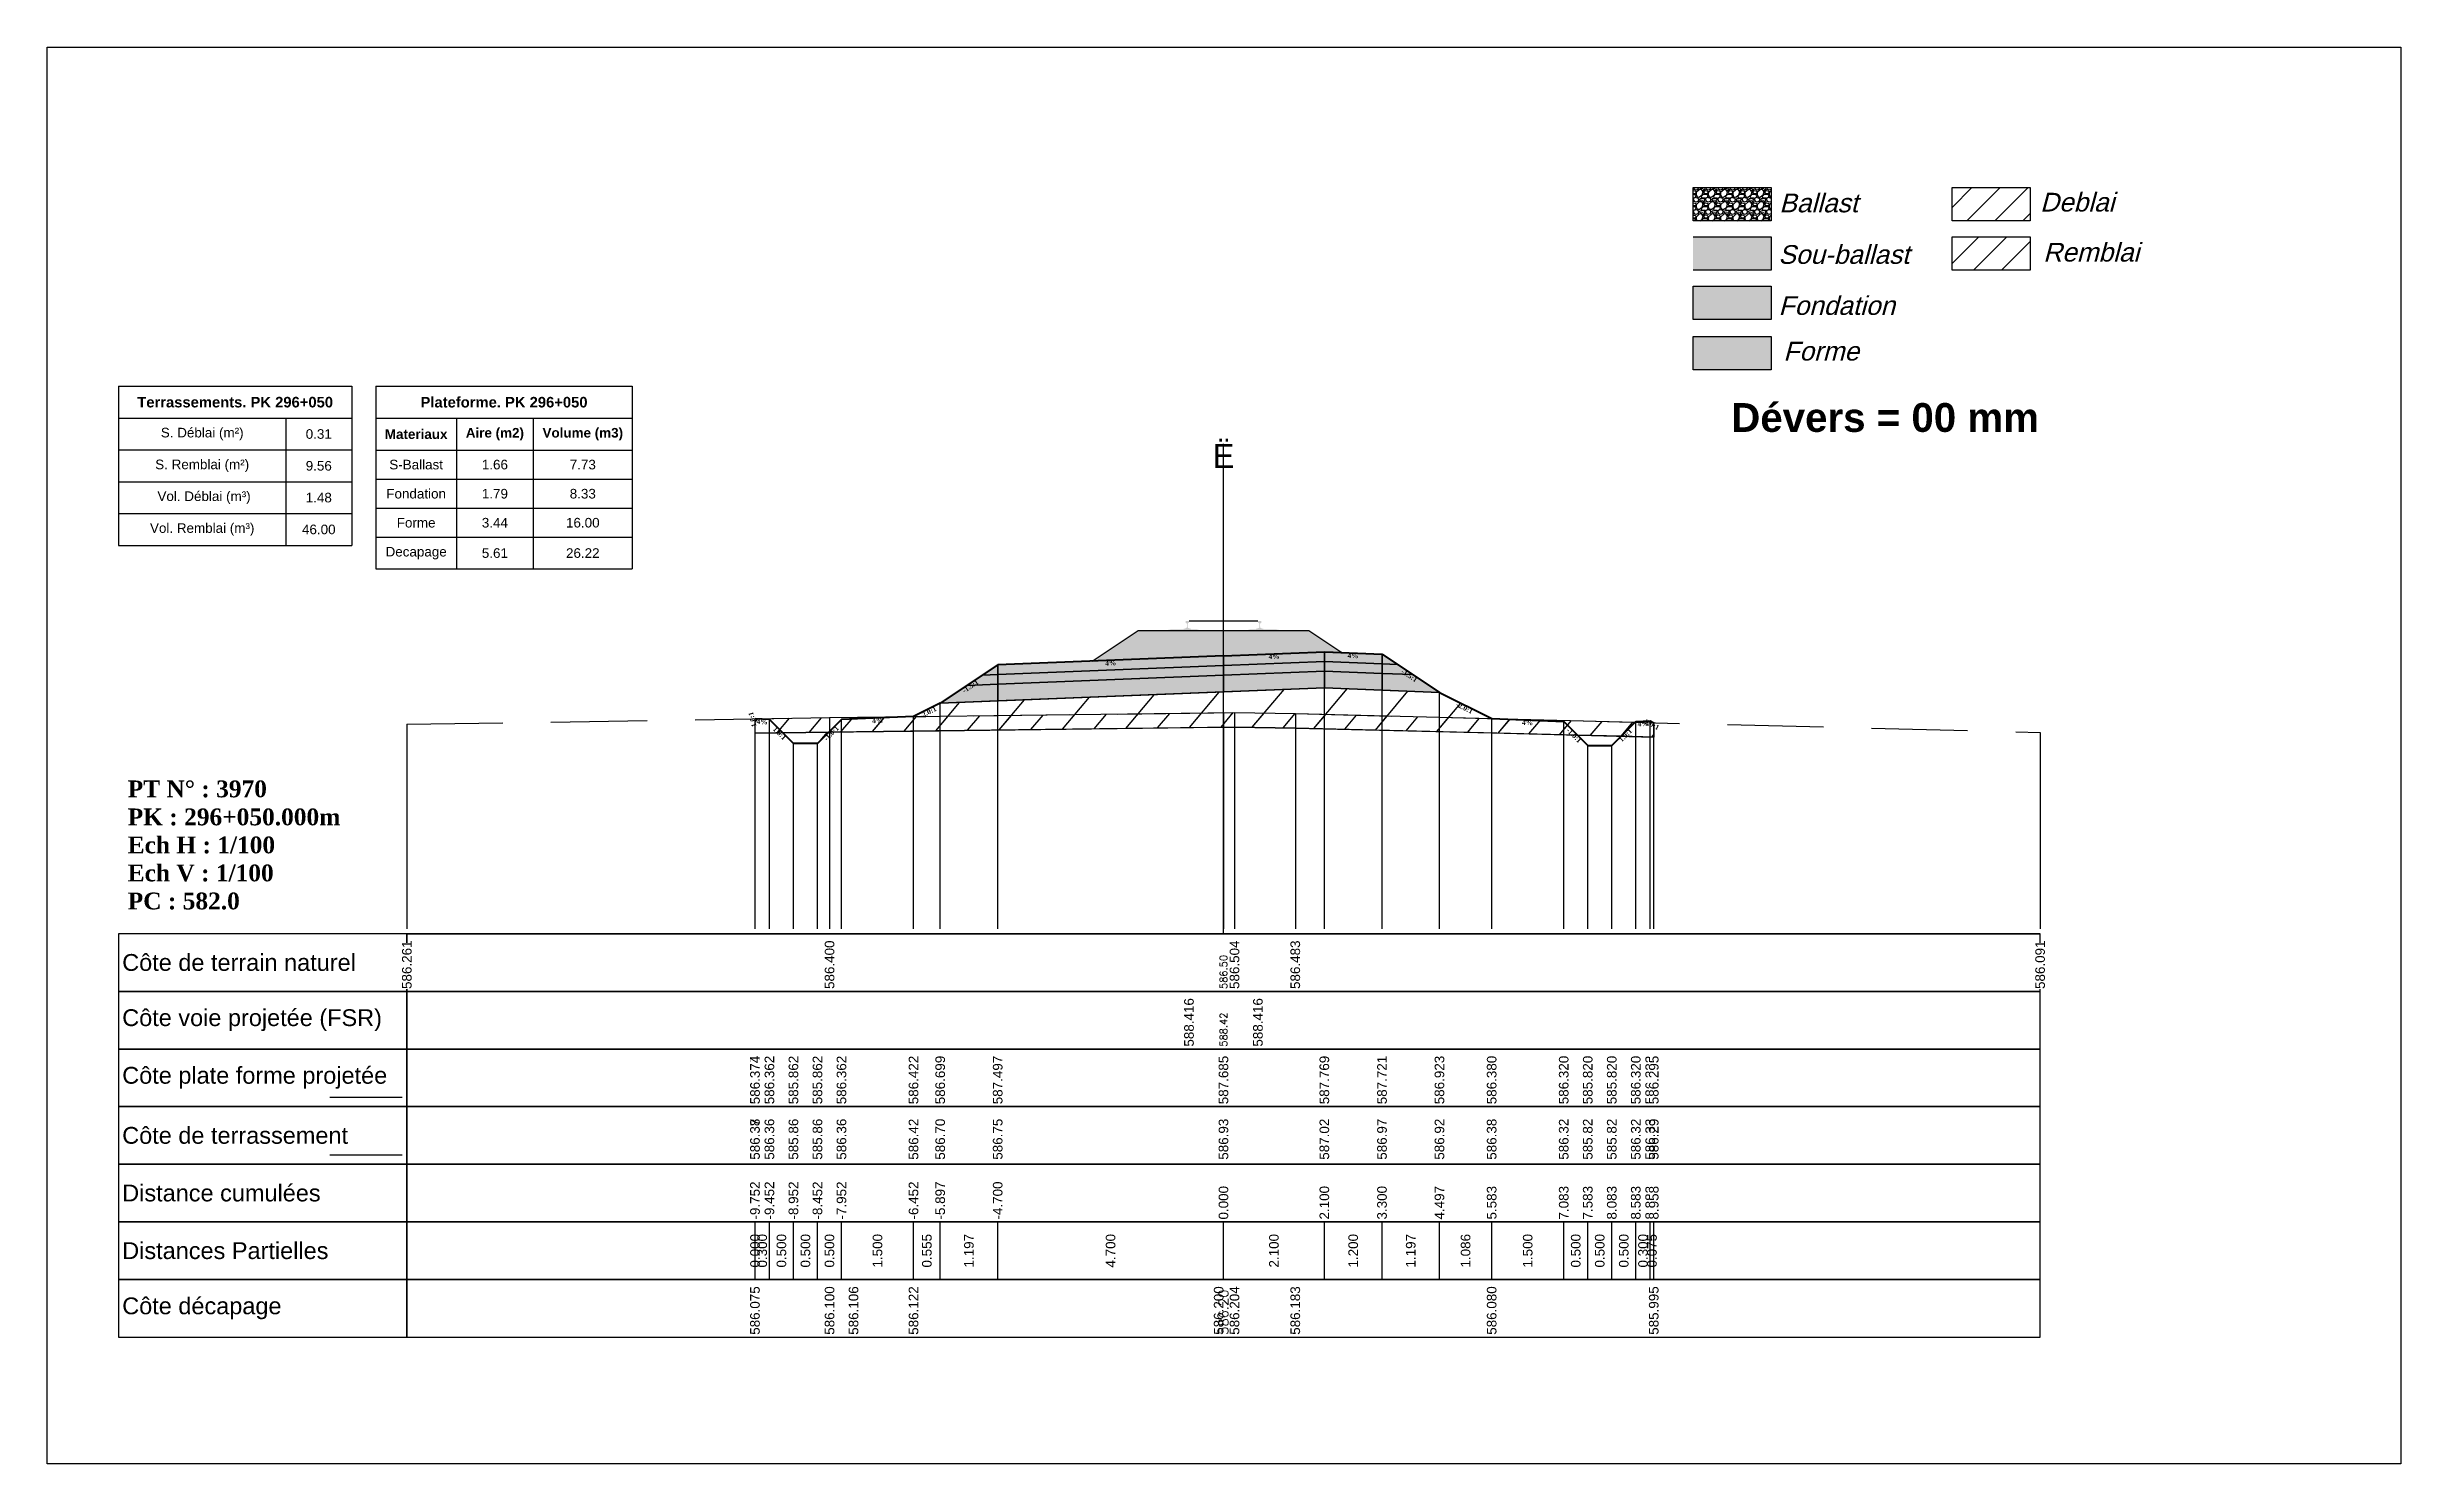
# Model space of a CAD drawing. Header units: millimetres. Extents: x 2762 to 3076, y 916 to 3305.
# Drawn here: x 2950.21 to 2999.21, y 1711.65 to 1741.15 of the extents above; entities that cross this region are included whole.
import ezdxf

# ---------------------------------------------------------------- set-up
doc = ezdxf.new("R2010")
doc.units = ezdxf.units.MM
doc.header["$LTSCALE"] = 2
doc.linetypes.add('CACHE', pattern=[9.525, 6.35, -3.175])
doc.linetypes.add('DASHED', pattern=[0.75, 0.5, -0.25])
for name, color, linetype in [('C-ANNO-TABL', 1, 'Continuous'), ('C-ANNO-TABL-TEXT', 150, 'Continuous'), ('C-ANNO-TABL-TITL', 150, 'Continuous'), ('C-ANNO-TABL-TTBL', 5, 'Continuous'), ('C-ROAD-CORR', 5, 'Continuous'), ('C-ROAD-SCTN', 7, 'Continuous')]:
    doc.layers.add(name, color=color, linetype=linetype)
doc.styles.add('ARIAL', font='arial.ttf')
doc.styles.add('C3D_Etiquette', font='romans.shx')
doc.styles.add('C3D_Profil_Travers', font='romans.shx')
doc.styles.get("Standard").update_dxf_attribs({"font": 'arial.ttf'})

msp = doc.modelspace()

# ---------------------------------------------------------------- texts
at = {"insert": (2985.274, 1733.733), "char_height": 0.6, "attachment_point": 1}
msp.add_mtext_dynamic_manual_height_columns('{\\fArial|b1|i0|c0|p34;Dévers = 00 mm}', width=8.82587, gutter_width=1.25, heights=[0], dxfattribs=at)
at = {"color": 7, "linetype": 'Continuous', "lineweight": -3}
for s, insert, char_height, attachment_point, style in [('{\\fWingdings|b0|i0|c2|p0;Ë}', (2974.705, 1732.384), 0.5, 8, 'C3D_Profil_Travers'), ('{\\fTimes New Roman|b1|i0|c0|p18;PT N° : 3970\\PPK : 296+050.000m\\PEch H : 1/100\\PEch V : 1/100\\PPC : 582.0}', (2951.893, 1723.184), 0.35, 7, 'C3D_Profil_Travers'), ('{\\fArial|b0|i0|c0|p34;Côte de terrain naturel}', (2951.779, 1722.084), 0.35, 4, 'C3D_Etiquette'), ('{\\fArial|b0|i0|c0|p34;Côte plate forme projetée}', (2951.779, 1719.684), 0.35, 4, 'C3D_Etiquette'), ('{\\fArial|b0|i0|c0|p34;Côte de terrassement}', (2951.779, 1718.484), 0.35, 4, 'C3D_Etiquette'), ('{\\fArial|b0|i0|c0|p34;Distance cumulées}', (2951.779, 1717.284), 0.35, 4, 'C3D_Etiquette'), ('{\\fArial|b0|i0|c0|p34;Distances Partielles}', (2951.779, 1716.084), 0.35, 4, 'C3D_Etiquette'), ('{\\fArial|b0|i0|c0|p34;Côte décapage}', (2951.779, 1714.884), 0.35, 4, 'C3D_Etiquette')]:
    msp.add_mtext(s, dxfattribs=dict(at, insert=insert, char_height=char_height, attachment_point=attachment_point, style=style))
at = {"color": 7, "linetype": 'Continuous', "lineweight": -3, "char_height": 0.1, "style": 'C3D_Etiquette'}
for s, insert, width, attachment_point, rotation in [('{\\fTimes New Roman|b1|i0|c0|p18;4%}', (2972.355, 1728.371), 0.42071, 2, 2.2906), ('{\\fTimes New Roman|b1|i0|c0|p18;4%}', (2975.755, 1728.507), 0.37094, 2, 2.2906), ('{\\fTimes New Roman|b1|i0|c0|p18;4%}', (2977.404, 1728.525), 0.42071, 2, 357.7094), ('{\\fTimes New Roman|b1|i0|c0|p18;-1.5:1}', (2969.408, 1727.878), 0.34598, 2, 33.6901), ('{\\fTimes New Roman|b1|i0|c0|p18;-1.5:1}', (2978.601, 1728.102), 0.34598, 2, 326.3099), ('{\\fTimes New Roman|b1|i0|c0|p18;1.0:1}', (2964.949, 1727.157), 0.29446, 8, 104.0362), ('{\\fTimes New Roman|b1|i0|c0|p18;-2.0:1}', (2968.532, 1727.341), 0.34598, 2, 26.5651), ('{\\fTimes New Roman|b1|i0|c0|p18;-2.0:1}', (2979.743, 1727.432), 0.34598, 2, 333.4349), ('{\\fTimes New Roman|b1|i0|c0|p18;4%}', (2965.103, 1727.147), 0.37094, 2, 357.7094), ('{\\fTimes New Roman|b1|i0|c0|p18;1.0:1}', (2965.5, 1726.893), 0.29001, 2, 315), ('{\\fTimes New Roman|b1|i0|c0|p18;-1.0:1}', (2966.506, 1726.893), 0.34598, 2, 45), ('{\\fTimes New Roman|b1|i0|c0|p18;4%}', (2967.503, 1727.171), 0.42071, 2, 2.2906), ('{\\fTimes New Roman|b1|i0|c0|p18;4%}', (2981.037, 1727.13), 0.42071, 2, 357.7094), ('{\\fTimes New Roman|b1|i0|c0|p18;-1.0:1}', (2982.035, 1726.851), 0.34598, 2, 315), ('{\\fTimes New Roman|b1|i0|c0|p18;1.0:1}', (2983.04, 1726.851), 0.29001, 2, 45), ('{\\fTimes New Roman|b1|i0|c0|p18;4%}', (2983.438, 1727.106), 0.37094, 2, 2.2906), ('{\\fTimes New Roman|b1|i0|c0|p18;-2.0:1}', (2983.623, 1727.094), 0.34598, 2, 333.4349)]:
    msp.add_mtext(s, dxfattribs=dict(at, insert=insert, width=width, attachment_point=attachment_point, rotation=rotation))
at = {"color": 7, "linetype": 'Continuous', "lineweight": -3, "rotation": 90, "style": 'C3D_Profil_Travers'}
for s, insert, char_height, attachment_point in [('586.50', (2974.705, 1721.534), 0.15, 4), ('588.42', (2974.705, 1720.334), 0.15, 4), ('{\\fArial|b0|i0|c0|p34;586.38}', (2964.952, 1717.979), 0.2, 4), ('{\\fArial|b0|i0|c0|p34;586.37}', (2964.953, 1717.979), 0.2, 4), ('{\\fArial|b0|i0|c0|p34;586.36}', (2965.253, 1717.979), 0.2, 4), ('{\\fArial|b0|i0|c0|p34;585.86}', (2965.753, 1717.979), 0.2, 4), ('{\\fArial|b0|i0|c0|p34;585.86}', (2966.253, 1717.979), 0.2, 4), ('{\\fArial|b0|i0|c0|p34;586.36}', (2966.753, 1717.979), 0.2, 4), ('{\\fArial|b0|i0|c0|p34;586.42}', (2968.253, 1717.979), 0.2, 4), ('{\\fArial|b0|i0|c0|p34;586.70}', (2968.808, 1717.979), 0.2, 4), ('{\\fArial|b0|i0|c0|p34;586.75}', (2970.005, 1717.979), 0.2, 4), ('{\\fArial|b0|i0|c0|p34;586.93}', (2974.705, 1717.979), 0.2, 4), ('{\\fArial|b0|i0|c0|p34;587.02}', (2976.805, 1717.979), 0.2, 4), ('{\\fArial|b0|i0|c0|p34;586.97}', (2978.005, 1717.979), 0.2, 4), ('{\\fArial|b0|i0|c0|p34;586.92}', (2979.201, 1717.979), 0.2, 4), ('{\\fArial|b0|i0|c0|p34;586.38}', (2980.288, 1717.979), 0.2, 4), ('{\\fArial|b0|i0|c0|p34;586.32}', (2981.788, 1717.979), 0.2, 4), ('{\\fArial|b0|i0|c0|p34;585.82}', (2982.288, 1717.979), 0.2, 4), ('{\\fArial|b0|i0|c0|p34;585.82}', (2982.788, 1717.979), 0.2, 4), ('{\\fArial|b0|i0|c0|p34;586.32}', (2983.288, 1717.979), 0.2, 4), ('{\\fArial|b0|i0|c0|p34;586.33}', (2983.588, 1717.979), 0.2, 4), ('{\\fArial|b0|i0|c0|p34;586.29}', (2983.662, 1717.979), 0.2, 4), ('{\\fArial|b0|i0|c0|p34;0.000}', (2964.953, 1716.084), 0.2, 5), ('{\\fArial|b0|i0|c0|p34;0.300}', (2965.103, 1716.084), 0.2, 5), ('{\\fArial|b0|i0|c0|p34;0.500}', (2965.503, 1716.084), 0.2, 5), ('{\\fArial|b0|i0|c0|p34;0.500}', (2966.003, 1716.084), 0.2, 5), ('{\\fArial|b0|i0|c0|p34;0.500}', (2966.503, 1716.084), 0.2, 5), ('{\\fArial|b0|i0|c0|p34;1.500}', (2967.503, 1716.084), 0.2, 5), ('{\\fArial|b0|i0|c0|p34;0.555}', (2968.53, 1716.084), 0.2, 5), ('{\\fArial|b0|i0|c0|p34;1.197}', (2969.406, 1716.084), 0.2, 5), ('{\\fArial|b0|i0|c0|p34;4.700}', (2972.355, 1716.084), 0.2, 5), ('{\\fArial|b0|i0|c0|p34;2.100}', (2975.755, 1716.084), 0.2, 5), ('{\\fArial|b0|i0|c0|p34;1.200}', (2977.405, 1716.084), 0.2, 5), ('{\\fArial|b0|i0|c0|p34;1.197}', (2978.603, 1716.084), 0.2, 5), ('{\\fArial|b0|i0|c0|p34;1.086}', (2979.745, 1716.084), 0.2, 5), ('{\\fArial|b0|i0|c0|p34;1.500}', (2981.038, 1716.084), 0.2, 5), ('{\\fArial|b0|i0|c0|p34;0.500}', (2982.038, 1716.084), 0.2, 5), ('{\\fArial|b0|i0|c0|p34;0.500}', (2982.538, 1716.084), 0.2, 5), ('{\\fArial|b0|i0|c0|p34;0.500}', (2983.038, 1716.084), 0.2, 5), ('{\\fArial|b0|i0|c0|p34;0.300}', (2983.438, 1716.084), 0.2, 5), ('{\\fArial|b0|i0|c0|p34;0.075}', (2983.625, 1716.084), 0.2, 5)]:
    msp.add_mtext(s, dxfattribs=dict(at, insert=insert, char_height=char_height, attachment_point=attachment_point))
at = {"color": 7, "linetype": 'Continuous', "lineweight": -3, "insert": (2951.779, 1720.884), "char_height": 0.35, "attachment_point": 4}
msp.add_mtext('{\\fArial|b0|i0|c0|p34;Côte voie projetée (FSR)}', dxfattribs=at)
at = {"layer": 'C-ANNO-TABL-TEXT', "color": 7, "style": 'ARIAL', "oblique": 15}
for s, p in [('Ballast', (2986.274, 1737.705)), ('Deblai', (2991.704, 1737.721)), ('Remblai', (2991.768, 1736.679)), ('Sou-ballast', (2986.254, 1736.632)), ('Fondation', (2986.259, 1735.569)), ('Forme', (2986.359, 1734.619))]:
    msp.add_text(s, height=0.39, dxfattribs=at).set_placement(p)
at = {"layer": 'C-ANNO-TABL-TEXT', "color": 7, "linetype": 'Continuous', "lineweight": -3, "char_height": 0.2, "attachment_point": 5, "style": 'ARIAL'}
for s, insert in [('{\\fArial|b0|i0|c0|p34;\\C7;0.31}', (2955.871, 1733.088)), ('{\\fArial|b0|i0|c0|p34;\\C7;9.56}', (2955.871, 1732.426)), ('{\\fArial|b0|i0|c0|p34;\\C7;S-Ballast}', (2957.898, 1732.451)), ('{\\fArial|b0|i0|c0|p34;\\C7;1.66}', (2959.537, 1732.451)), ('{\\C18;\\c0;7.73}', (2961.367, 1732.451)), ('{\\fArial|b0|i0|c0|p34;\\C7;1.48}', (2955.871, 1731.764)), ('{\\fArial|b0|i0|c0|p34;\\C7;Fondation}', (2957.898, 1731.845)), ('{\\fArial|b0|i0|c0|p34;\\C7;1.79}', (2959.537, 1731.845)), ('{\\C18;\\c0;8.33}', (2961.367, 1731.845)), ('{\\fArial|b0|i0|c0|p34;\\C7;46.00}', (2955.871, 1731.101)), ('{\\fArial|b0|i0|c0|p34;\\C7;Forme}', (2957.898, 1731.241)), ('{\\fArial|b0|i0|c0|p34;\\C7;3.44}', (2959.537, 1731.241)), ('{\\C18;\\c0;16.00}', (2961.367, 1731.241)), ('{\\fArial|b0|i0|c0|p34;\\C7;Decapage}', (2957.898, 1730.609)), ('{\\fArial|b0|i0|c0|p34;\\C7;5.61}', (2959.537, 1730.609)), ('{\\C18;\\c0;26.22}', (2961.367, 1730.609))]:
    msp.add_mtext(s, dxfattribs=dict(at, insert=insert))
at = {"layer": 'C-ANNO-TABL-TITL', "color": 7, "linetype": 'Continuous', "lineweight": -3, "attachment_point": 5, "style": 'ARIAL'}
for s, insert, char_height in [('{\\fArial|b1|i0|c0|p34;\\C7;Terrassements. PK 296+050}', (2954.13, 1733.751), 0.22), ('{\\fArial|b1|i0|c0|p34;\\C18;\\c0;Plateforme. PK 296+050}', (2959.727, 1733.75), 0.22), ('{\\fArial|b0|i0|c0|p34;\\C7;S. Déblai (m²) }', (2953.444, 1733.088), 0.2), ('{\\fArial|b1|i0|c0|p34;\\C7;Materiaux   }', (2957.898, 1733.085), 0.2), ('{\\fArial|b1|i0|c0|p34;\\C7;Aire (m2)}', (2959.537, 1733.085), 0.2), ('{\\fArial|b1|i0|c0|p34;\\C7;Volume (m3)}', (2961.367, 1733.085), 0.2), ('{\\fArial|b0|i0|c0|p34;\\C7;S. Remblai (m²) }', (2953.444, 1732.426), 0.2), ('{\\fArial|b0|i0|c0|p34;\\C7; Vol. Déblai (m³) }', (2953.444, 1731.764), 0.2), ('{\\fArial|b0|i0|c0|p34;\\C7;Vol. Remblai (m³)}', (2953.444, 1731.101), 0.2)]:
    msp.add_mtext(s, dxfattribs=dict(at, insert=insert, char_height=char_height))

# ---------------------------------------------------------------- hatches: boundary and pattern name
h = msp.add_hatch(color=11)
h.dxf.hatch_style = 1
h.paths.add_polyline_path([(2986.106, 1737.191), (2984.48, 1737.191), (2984.48, 1736.499), (2986.106, 1736.499)])
h = msp.add_hatch(color=30)
h.dxf.hatch_style = 1
h.paths.add_polyline_path([(2986.106, 1736.164), (2984.48, 1736.164), (2984.48, 1735.472), (2986.106, 1735.472)])
h = msp.add_hatch(color=83)
h.dxf.hatch_style = 1
h.paths.add_polyline_path([(2986.106, 1735.118), (2984.48, 1735.118), (2984.48, 1734.426), (2986.106, 1734.426)])
at = {"linetype": 'Continuous', "lineweight": -3}
h = msp.add_hatch(dxfattribs=at)
h.set_pattern_fill('GRAVEL', color=252, scale=0.009, style=0)
h.set_pattern_definition([(228.0128, (2972.136781, 1728.588056), (-1.8288, -2.0574), [0.030755, -3.0447435]), (184.96974, (2972.116207, 1728.565196), (2.743199999, 0.228600013), [0.0527764, -5.2248644]), (132.51045, (2972.063629, 1728.560624), (2.286, -2.5146), [0.0372133, -3.684125]), (267.2737, (2971.974475, 1728.503474), (0.2286, 4.572), [0.0480604, -4.7579794]), (292.83365, (2971.972189, 1728.455468), (-1.143, 2.7432), [0.047127, -4.6655827]), (357.2737, (2971.990477, 1728.412034), (-4.572, 0.2286), [0.0480604, -4.7579794]), (37.69424, (2972.038483, 1728.409748), (-2.9718, -2.286), [0.0635574, -6.2921804]), (72.25533, (2972.088775, 1728.44861), (1.6002, 5.0292), [0.0600048, -5.940473]), (121.42957, (2972.107063, 1728.50576), (-1.8288, 2.9718), [0.048223, -4.774099]), (175.23636, (2972.081917, 1728.546908), (2.5146, -0.2286), [0.055054, -2.697654]), (222.39744, (2972.027053, 1728.55148), (-2.7432, -2.5146), [0.071197, -7.0485095]), (138.81407, (2972.20079, 1728.501188), (-1.6002, 1.3716), [0.0243004, -2.405751]), (171.46923, (2972.182501, 1728.51719), (2.9718, -0.4572), [0.0462314, -4.5769175]), (225, (2972.13678, 1728.52405), (-3e-17, -0.2286), [0.032329, -0.29096]), (203.1986, (2972.12078, 1728.55148), (1.143, 0.4572), [0.01741, -1.723556]), (291.8014, (2972.104777, 1728.544622), (-0.2286, 0.6858), [0.024621, -1.206428]), (30.9638, (2972.11392, 1728.521762), (0.6858, 0.4572), [0.039989, -1.292967]), (161.565, (2972.14821, 1728.542336), (0.4572, -0.2286), [0.028916, -0.693981]), (16.38954, (2971.972189, 1728.544622), (2.286, 0.6858), [0.040508, -4.0102944]), (70.34618, (2972.011051, 1728.556052), (-0.9144, -2.5146), [0.033984, -3.3643994]), (293.1986, (2972.14821, 1728.588056), (-0.4572, 1.143), [0.034819, -1.7061465]), (343.61046, (2972.161927, 1728.556052), (-2.286, 0.6858), [0.040508, -4.0102944]), (339.44395, (2971.97219, 1728.40289), (-1.143, 0.4572), [0.039063, -1.914096]), (294.77514, (2972.008765, 1728.389174), (-1.143, 2.5146), [0.0327305, -3.2403234]), (66.8014, (2972.150497, 1728.359456), (0.4572, 1.143), [0.034819, -1.7061465]), (17.35402, (2972.164213, 1728.39146), (-2.9718, -0.9144), [0.0383204, -3.793714]), (69.44395, (2972.038483, 1728.359456), (-0.4572, -1.143), [0.0195316, -1.933628]), (101.3099, (2972.13678, 1728.359456), (-0.2286, 0.9144), [0.011656, -1.1539795]), (165.9638, (2972.134495, 1728.370886), (0.6858, -0.2286), [0.047127, -0.895415]), (186.009, (2972.088775, 1728.382316), (2.286, 0.2286), [0.043674, -4.323723]), (303.69, (2972.11392, 1728.50119), (-0.2286, 0.4572), [0.032969, -0.79126]), (353.15723, (2972.132209, 1728.473756), (3.8862, -0.4572), [0.05756, -5.698441]), (60.9454, (2972.18936, 1728.466898), (-0.9144, -1.6002), [0.023536, -2.330045]), (90, (2972.2008, 1728.48747), (-0.2286, 0.2286), [0.013716, -0.214884]), (120.25644, (2972.084203, 1728.389174), (0.9144, -1.6002), [0.031758, -3.1440547]), (48.0128, (2972.068201, 1728.416606), (1.8288, 2.0574), [0.06151, -3.0139886]), (0, (2972.10935, 1728.46233), (0.2286, 0.2286), [0.059436, -0.169164]), (325.30485, (2972.168785, 1728.462326), (2.286, -1.6002), [0.036145, -3.5783385]), (254.0546, (2972.198503, 1728.441752), (-0.2286, -0.9144), [0.033285, -1.6309485]), (207.64598, (2972.189359, 1728.409748), (-4.3434, -2.286), [0.054193, -5.365122]), (175.42608, (2972.141353, 1728.384602), (-2.9718, 0.2286), [0.0573327, -5.675926])])
h.paths.add_polyline_path([(2971.972, 1728.359), (2972.93, 1728.998), (2976.48, 1728.998), (2977.169, 1728.538), (2976.805, 1728.553)])
msp.add_hatch(color=254, dxfattribs=at).paths.add_polyline_path([(2973.487, 1728.814), (2973.487, 1728.999), (2973.602, 1729.02), (2973.95, 1729.02), (2973.95, 1729.025), (2973.876, 1729.025), (2973.876, 1729.035), (2973.877, 1729.036), (2973.879, 1729.037), (2973.88, 1729.037), (2973.9, 1729.039), (2973.903, 1729.039), (2973.906, 1729.04), (2973.934, 1729.051), (2973.937, 1729.052), (2973.938, 1729.053), (2973.939, 1729.055), (2973.94, 1729.059), (2973.941, 1729.066), (2973.942, 1729.075), (2973.943, 1729.086), (2973.943, 1729.109), (2973.942, 1729.125), (2973.942, 1729.132), (2973.941, 1729.138), (2973.94, 1729.142), (2973.94, 1729.144), (2973.939, 1729.147), (2973.938, 1729.149), (2973.937, 1729.151), (2973.936, 1729.152), (2973.935, 1729.153), (2973.919, 1729.158), (2973.917, 1729.16), (2973.916, 1729.161), (2973.915, 1729.162), (2973.915, 1729.165), (2973.915, 1729.183), (2973.916, 1729.187), (2973.917, 1729.19), (2973.919, 1729.192), (2973.921, 1729.193), (2973.924, 1729.195), (2973.925, 1729.195), (2973.929, 1729.196), (2973.933, 1729.196), (2973.936, 1729.197), (2973.94, 1729.197), (2973.945, 1729.197), (2973.948, 1729.197), (2973.951, 1729.197), (2973.955, 1729.197), (2973.958, 1729.197), (2973.962, 1729.197), (2973.967, 1729.197), (2973.97, 1729.196), (2973.974, 1729.196), (2973.978, 1729.195), (2973.979, 1729.195), (2973.981, 1729.193), (2973.984, 1729.192), (2973.986, 1729.19), (2973.987, 1729.187), (2973.987, 1729.183), (2973.987, 1729.165), (2973.987, 1729.162), (2973.987, 1729.161), (2973.986, 1729.16), (2973.984, 1729.158), (2973.968, 1729.153), (2973.967, 1729.152), (2973.965, 1729.151), (2973.964, 1729.149), (2973.964, 1729.147), (2973.963, 1729.144), (2973.962, 1729.142), (2973.962, 1729.138), (2973.961, 1729.132), (2973.96, 1729.125), (2973.96, 1729.109), (2973.96, 1729.086), (2973.961, 1729.075), (2973.962, 1729.066), (2973.963, 1729.059), (2973.964, 1729.055), (2973.965, 1729.053), (2973.966, 1729.052), (2973.968, 1729.051), (2973.997, 1729.04), (2974, 1729.039), (2974.003, 1729.039), (2974.023, 1729.037), (2974.024, 1729.037), (2974.025, 1729.036), (2974.026, 1729.035), (2974.026, 1729.025), (2973.952, 1729.025), (2973.952, 1729.02), (2974.156, 1729.02), (2974.288, 1728.989), (2975.122, 1728.989), (2975.253, 1729.02), (2975.457, 1729.02), (2975.457, 1729.025), (2975.383, 1729.025), (2975.383, 1729.035), (2975.384, 1729.036), (2975.386, 1729.037), (2975.387, 1729.037), (2975.407, 1729.039), (2975.41, 1729.039), (2975.413, 1729.04), (2975.441, 1729.051), (2975.444, 1729.052), (2975.445, 1729.053), (2975.446, 1729.055), (2975.447, 1729.059), (2975.448, 1729.066), (2975.449, 1729.075), (2975.45, 1729.086), (2975.45, 1729.109), (2975.449, 1729.125), (2975.449, 1729.132), (2975.448, 1729.138), (2975.447, 1729.142), (2975.447, 1729.144), (2975.446, 1729.147), (2975.445, 1729.149), (2975.444, 1729.151), (2975.443, 1729.152), (2975.442, 1729.153), (2975.426, 1729.158), (2975.424, 1729.16), (2975.423, 1729.161), (2975.422, 1729.162), (2975.422, 1729.165), (2975.422, 1729.183), (2975.423, 1729.187), (2975.424, 1729.19), (2975.426, 1729.192), (2975.428, 1729.193), (2975.431, 1729.195), (2975.432, 1729.195), (2975.436, 1729.196), (2975.44, 1729.196), (2975.443, 1729.197), (2975.447, 1729.197), (2975.452, 1729.197), (2975.455, 1729.197), (2975.458, 1729.197), (2975.462, 1729.197), (2975.465, 1729.197), (2975.469, 1729.197), (2975.474, 1729.197), (2975.477, 1729.196), (2975.481, 1729.196), (2975.485, 1729.195), (2975.486, 1729.195), (2975.488, 1729.193), (2975.491, 1729.192), (2975.493, 1729.19), (2975.494, 1729.187), (2975.494, 1729.183), (2975.494, 1729.165), (2975.494, 1729.162), (2975.494, 1729.161), (2975.493, 1729.16), (2975.491, 1729.158), (2975.475, 1729.153), (2975.474, 1729.152), (2975.472, 1729.151), (2975.471, 1729.149), (2975.471, 1729.147), (2975.47, 1729.144), (2975.469, 1729.142), (2975.469, 1729.138), (2975.468, 1729.132), (2975.467, 1729.125), (2975.467, 1729.109), (2975.467, 1729.086), (2975.468, 1729.075), (2975.469, 1729.066), (2975.47, 1729.059), (2975.471, 1729.055), (2975.472, 1729.053), (2975.473, 1729.052), (2975.475, 1729.051), (2975.504, 1729.04), (2975.507, 1729.039), (2975.51, 1729.039), (2975.53, 1729.037), (2975.531, 1729.037), (2975.532, 1729.036), (2975.533, 1729.035), (2975.533, 1729.025), (2975.459, 1729.025), (2975.459, 1729.02), (2975.807, 1729.02), (2975.922, 1728.999), (2975.922, 1728.814)])
h = msp.add_hatch(color=30, dxfattribs=at)
h.paths.add_polyline_path([(2978.005, 1728.105), (2978.005, 1728.305), (2978.324, 1728.292), (2978.643, 1728.079)])
h.paths.add_polyline_path([(2976.805, 1728.153), (2976.805, 1728.353), (2978.005, 1728.305), (2978.005, 1728.105)])
h.paths.add_polyline_path([(2974.705, 1728.069), (2974.705, 1728.269), (2976.805, 1728.353), (2976.805, 1728.153)])
h.paths.add_polyline_path([(2970.005, 1727.881), (2970.005, 1728.081), (2974.705, 1728.269), (2974.705, 1728.069)])
h.paths.add_polyline_path([(2969.366, 1727.855), (2969.685, 1728.068), (2970.005, 1728.081), (2970.005, 1727.881)])
h = msp.add_hatch(color=11, dxfattribs=at)
h.paths.add_polyline_path([(2978.005, 1728.305), (2978.005, 1728.505), (2978.324, 1728.292)])
h.paths.add_polyline_path([(2976.805, 1728.353), (2976.805, 1728.553), (2978.005, 1728.505), (2978.005, 1728.305)])
h.paths.add_polyline_path([(2974.705, 1728.269), (2974.705, 1728.469), (2976.805, 1728.553), (2976.805, 1728.353)])
h.paths.add_polyline_path([(2970.005, 1728.081), (2970.005, 1728.281), (2974.705, 1728.469), (2974.705, 1728.269)])
h.paths.add_polyline_path([(2969.685, 1728.068), (2970.005, 1728.281), (2970.005, 1728.081)])
h = msp.add_hatch(dxfattribs=at)
h.set_pattern_fill('_U', color=3, angle=50, style=0, pattern_type=0)
h.set_pattern_definition([(50, (2982.9796, 1726.7958), (-0.766044, 0.64279), [])])
h.paths.add_polyline_path([(2982.98, 1726.796), (2983.288, 1727.104), (2983.588, 1727.116), (2983.662, 1727.079), (2983.662, 1726.779)])
h.paths.add_polyline_path([(2966.491, 1726.884), (2966.753, 1727.145), (2968.253, 1727.205), (2968.808, 1727.483), (2976.805, 1727.803), (2979.201, 1727.707), (2980.288, 1727.164), (2981.788, 1727.104), (2982.073, 1726.819), (2976.2, 1726.967), (2974.935, 1726.988), (2966.505, 1726.884)])
h.paths.add_polyline_path([(2964.952, 1726.859), (2964.952, 1727.159), (2964.953, 1727.157), (2965.253, 1727.145), (2965.53, 1726.868)])
h = msp.add_hatch(color=83, dxfattribs=at)
h.paths.add_polyline_path([(2978.005, 1727.755), (2978.005, 1728.105), (2978.643, 1728.079), (2979.201, 1727.707)])
h.paths.add_polyline_path([(2976.805, 1727.803), (2976.805, 1728.153), (2978.005, 1728.105), (2978.005, 1727.755)])
h.paths.add_polyline_path([(2974.705, 1727.719), (2974.705, 1728.069), (2976.805, 1728.153), (2976.805, 1727.803)])
h.paths.add_polyline_path([(2970.005, 1727.531), (2970.005, 1727.881), (2974.705, 1728.069), (2974.705, 1727.719)])
h.paths.add_polyline_path([(2968.808, 1727.483), (2969.366, 1727.855), (2970.005, 1727.881), (2970.005, 1727.531)])
h = msp.add_hatch(dxfattribs=at)
h.set_pattern_fill('_U', color=150, scale=0.5, angle=50, style=0, pattern_type=0)
h.set_pattern_definition([(50, (2982.9796, 1726.79577), (-0.383022, 0.321394), [])])
h.paths.add_polyline_path([(2982.98, 1726.796), (2983.272, 1727.088), (2983.662, 1727.079), (2983.662, 1726.779)])
h.paths.add_polyline_path([(2980.288, 1727.164), (2983.272, 1727.088), (2982.98, 1726.796), (2982.073, 1726.819), (2981.788, 1727.104)])
h.paths.add_polyline_path([(2966.491, 1726.884), (2966.753, 1727.145), (2968.253, 1727.205), (2974.935, 1727.288), (2976.2, 1727.267), (2980.288, 1727.164), (2981.788, 1727.104), (2982.073, 1726.819), (2976.2, 1726.967), (2974.935, 1726.988), (2966.505, 1726.884)])
h.paths.add_polyline_path([(2964.952, 1727.159), (2966.505, 1727.184), (2968.253, 1727.205), (2966.753, 1727.145), (2966.491, 1726.884), (2965.53, 1726.868), (2965.253, 1727.145), (2964.953, 1727.157)])
h.paths.add_polyline_path([(2964.952, 1726.859), (2964.952, 1727.159), (2964.953, 1727.157), (2965.253, 1727.145), (2965.53, 1726.868)])
h = msp.add_hatch(dxfattribs=at)
h.set_pattern_fill('_U', color=1, angle=50, style=0, pattern_type=0)
h.set_pattern_definition([(50, (2982.0727, 1726.8187), (-0.766044, 0.64279), [])])
h.paths.add_polyline_path([(2982.073, 1726.819), (2982.98, 1726.796), (2982.788, 1726.604), (2982.288, 1726.604)])
h.paths.add_polyline_path([(2965.53, 1726.868), (2966.491, 1726.884), (2966.253, 1726.645), (2965.753, 1726.645)])

# ---------------------------------------------------------------- linework, layer by layer
for p, q in [((2984.48, 1738.219), (2986.106, 1738.219)), ((2984.48, 1738.219), (2986.106, 1738.219)), ((2984.48, 1737.527), (2984.48, 1738.219)), ((2986.106, 1738.219), (2986.106, 1737.527)), ((2986.106, 1738.219), (2986.106, 1737.527)), ((2989.873, 1738.219), (2991.499, 1738.219)), ((2989.873, 1737.527), (2989.873, 1738.219)), ((2991.499, 1738.219), (2991.499, 1737.527)), ((2986.106, 1737.527), (2984.48, 1737.527)), ((2986.106, 1737.527), (2984.48, 1737.527)), ((2984.48, 1737.191), (2986.106, 1737.191)), ((2986.106, 1737.191), (2986.106, 1736.499)), ((2991.499, 1737.527), (2989.873, 1737.527)), ((2989.873, 1737.191), (2991.499, 1737.191)), ((2989.873, 1736.499), (2989.873, 1737.191)), ((2991.499, 1737.191), (2991.499, 1736.499)), ((2986.106, 1736.499), (2984.48, 1736.499)), ((2984.48, 1736.164), (2986.106, 1736.164)), ((2984.48, 1735.472), (2984.48, 1736.164)), ((2986.106, 1736.164), (2986.106, 1735.472)), ((2991.499, 1736.499), (2989.873, 1736.499)), ((2986.106, 1735.472), (2984.48, 1735.472)), ((2984.48, 1735.118), (2986.106, 1735.118)), ((2984.48, 1734.426), (2984.48, 1735.118)), ((2986.106, 1735.118), (2986.106, 1734.426)), ((2986.106, 1734.426), (2984.48, 1734.426))]:
    msp.add_line(p, q)
at = {"linetype": 'Continuous'}
for p, q in [((2984.483, 1738.172), (2984.48, 1738.173)), ((2984.48, 1738.17), (2984.483, 1738.172)), ((2984.52, 1738.144), (2984.48, 1738.15)), ((2984.48, 1738.104), (2984.53, 1738.098)), ((2984.48, 1738.083), (2984.506, 1738.083)), ((2984.486, 1738.219), (2984.499, 1738.188)), ((2984.498, 1738.188), (2984.541, 1738.175)), ((2984.505, 1738.086), (2984.539, 1738.063)), ((2984.543, 1738.128), (2984.522, 1738.145)), ((2984.529, 1738.088), (2984.542, 1738.111)), ((2984.539, 1738.061), (2984.529, 1738.025)), ((2984.541, 1738.175), (2984.585, 1738.188)), ((2984.544, 1738.129), (2984.542, 1738.076)), ((2984.542, 1738.111), (2984.542, 1738.127)), ((2984.542, 1738.076), (2984.562, 1738.028)), ((2984.609, 1738.175), (2984.55, 1738.122)), ((2984.585, 1738.187), (2984.596, 1738.219)), ((2984.662, 1738.175), (2984.601, 1738.18)), ((2984.615, 1738.025), (2984.671, 1738.068)), ((2984.642, 1738.193), (2984.618, 1738.219)), ((2984.685, 1738.199), (2984.627, 1738.194)), ((2984.649, 1738.033), (2984.694, 1738.083)), ((2984.668, 1738.003), (2984.65, 1738.034)), ((2984.689, 1738.131), (2984.661, 1738.176)), ((2984.671, 1738.068), (2984.691, 1738.132)), ((2984.688, 1738.175), (2984.698, 1738.15)), ((2984.707, 1738.183), (2984.689, 1738.176)), ((2984.694, 1738.083), (2984.76, 1738.083)), ((2984.699, 1738.149), (2984.737, 1738.172)), ((2984.724, 1738.152), (2984.699, 1738.127)), ((2984.699, 1738.127), (2984.719, 1738.096)), ((2984.719, 1738.219), (2984.701, 1738.198)), ((2984.719, 1738.219), (2984.701, 1738.198)), ((2984.737, 1738.172), (2984.706, 1738.182)), ((2984.72, 1738.106), (2984.784, 1738.098)), ((2984.774, 1738.144), (2984.724, 1738.151)), ((2984.774, 1738.144), (2984.724, 1738.151)), ((2984.74, 1738.219), (2984.753, 1738.188)), ((2984.74, 1738.219), (2984.753, 1738.188)), ((2984.752, 1738.188), (2984.795, 1738.175)), ((2984.752, 1738.188), (2984.795, 1738.175)), ((2984.759, 1738.086), (2984.793, 1738.063)), ((2984.797, 1738.128), (2984.776, 1738.145)), ((2984.797, 1738.128), (2984.776, 1738.145)), ((2984.783, 1738.088), (2984.796, 1738.111)), ((2984.793, 1738.061), (2984.783, 1738.025)), ((2984.795, 1738.175), (2984.839, 1738.188)), ((2984.795, 1738.175), (2984.839, 1738.188)), ((2984.798, 1738.129), (2984.796, 1738.076)), ((2984.798, 1738.129), (2984.796, 1738.076)), ((2984.796, 1738.111), (2984.796, 1738.127)), ((2984.796, 1738.111), (2984.796, 1738.127)), ((2984.796, 1738.076), (2984.816, 1738.028)), ((2984.863, 1738.175), (2984.804, 1738.122)), ((2984.863, 1738.175), (2984.804, 1738.122)), ((2984.839, 1738.187), (2984.85, 1738.219)), ((2984.839, 1738.187), (2984.85, 1738.219)), ((2984.916, 1738.175), (2984.855, 1738.18)), ((2984.916, 1738.175), (2984.855, 1738.18)), ((2984.869, 1738.025), (2984.925, 1738.068)), ((2984.869, 1738.025), (2984.925, 1738.068)), ((2984.896, 1738.193), (2984.872, 1738.219)), ((2984.896, 1738.193), (2984.872, 1738.219)), ((2984.939, 1738.199), (2984.881, 1738.194)), ((2984.939, 1738.199), (2984.881, 1738.194)), ((2984.903, 1738.033), (2984.948, 1738.083)), ((2984.903, 1738.033), (2984.948, 1738.083)), ((2984.922, 1738.003), (2984.904, 1738.034)), ((2984.922, 1738.003), (2984.904, 1738.034)), ((2984.943, 1738.131), (2984.915, 1738.176)), ((2984.943, 1738.131), (2984.915, 1738.176)), ((2984.925, 1738.068), (2984.945, 1738.132)), ((2984.925, 1738.068), (2984.945, 1738.132)), ((2984.942, 1738.175), (2984.952, 1738.15)), ((2984.942, 1738.175), (2984.952, 1738.15)), ((2984.961, 1738.183), (2984.943, 1738.176)), ((2984.961, 1738.183), (2984.943, 1738.176)), ((2984.948, 1738.083), (2985.014, 1738.083)), ((2984.948, 1738.083), (2985.014, 1738.083)), ((2984.953, 1738.149), (2984.991, 1738.172)), ((2984.953, 1738.149), (2984.991, 1738.172)), ((2984.978, 1738.152), (2984.953, 1738.127)), ((2984.978, 1738.152), (2984.953, 1738.127)), ((2984.953, 1738.127), (2984.973, 1738.096)), ((2984.953, 1738.127), (2984.973, 1738.096)), ((2984.973, 1738.219), (2984.955, 1738.198)), ((2984.973, 1738.219), (2984.955, 1738.198)), ((2984.991, 1738.172), (2984.96, 1738.182)), ((2984.991, 1738.172), (2984.96, 1738.182)), ((2984.974, 1738.106), (2985.038, 1738.098)), ((2984.974, 1738.106), (2985.038, 1738.098)), ((2985.028, 1738.144), (2984.978, 1738.151)), ((2985.028, 1738.144), (2984.978, 1738.151)), ((2984.994, 1738.219), (2985.007, 1738.188)), ((2984.994, 1738.219), (2985.007, 1738.188)), ((2985.006, 1738.188), (2985.049, 1738.175)), ((2985.006, 1738.188), (2985.049, 1738.175)), ((2985.013, 1738.086), (2985.047, 1738.063)), ((2985.013, 1738.086), (2985.047, 1738.063)), ((2985.051, 1738.128), (2985.03, 1738.145)), ((2985.051, 1738.128), (2985.03, 1738.145)), ((2985.037, 1738.088), (2985.05, 1738.111)), ((2985.037, 1738.088), (2985.05, 1738.111)), ((2985.047, 1738.061), (2985.037, 1738.025)), ((2985.047, 1738.061), (2985.037, 1738.025)), ((2985.049, 1738.175), (2985.093, 1738.188)), ((2985.049, 1738.175), (2985.093, 1738.188)), ((2985.052, 1738.129), (2985.05, 1738.076)), ((2985.052, 1738.129), (2985.05, 1738.076)), ((2985.05, 1738.111), (2985.05, 1738.127)), ((2985.05, 1738.111), (2985.05, 1738.127)), ((2985.05, 1738.076), (2985.07, 1738.028)), ((2985.05, 1738.076), (2985.07, 1738.028)), ((2985.117, 1738.175), (2985.058, 1738.122)), ((2985.117, 1738.175), (2985.058, 1738.122)), ((2985.093, 1738.187), (2985.104, 1738.219)), ((2985.093, 1738.187), (2985.104, 1738.219)), ((2985.17, 1738.175), (2985.109, 1738.18)), ((2985.17, 1738.175), (2985.109, 1738.18)), ((2985.123, 1738.025), (2985.179, 1738.068)), ((2985.123, 1738.025), (2985.179, 1738.068)), ((2985.15, 1738.193), (2985.126, 1738.219)), ((2985.15, 1738.193), (2985.126, 1738.219)), ((2985.193, 1738.199), (2985.135, 1738.194)), ((2985.193, 1738.199), (2985.135, 1738.194)), ((2985.157, 1738.033), (2985.202, 1738.083)), ((2985.157, 1738.033), (2985.202, 1738.083)), ((2985.176, 1738.003), (2985.158, 1738.034)), ((2985.176, 1738.003), (2985.158, 1738.034)), ((2985.197, 1738.131), (2985.169, 1738.176)), ((2985.197, 1738.131), (2985.169, 1738.176)), ((2985.179, 1738.068), (2985.199, 1738.132)), ((2985.179, 1738.068), (2985.199, 1738.132)), ((2985.196, 1738.175), (2985.206, 1738.15)), ((2985.196, 1738.175), (2985.206, 1738.15)), ((2985.215, 1738.183), (2985.197, 1738.176)), ((2985.215, 1738.183), (2985.197, 1738.176)), ((2985.202, 1738.083), (2985.268, 1738.083)), ((2985.202, 1738.083), (2985.268, 1738.083)), ((2985.207, 1738.149), (2985.245, 1738.172)), ((2985.207, 1738.149), (2985.245, 1738.172)), ((2985.232, 1738.152), (2985.207, 1738.127)), ((2985.232, 1738.152), (2985.207, 1738.127)), ((2985.207, 1738.127), (2985.227, 1738.096)), ((2985.207, 1738.127), (2985.227, 1738.096)), ((2985.227, 1738.219), (2985.209, 1738.198)), ((2985.227, 1738.219), (2985.209, 1738.198)), ((2985.245, 1738.172), (2985.214, 1738.182)), ((2985.245, 1738.172), (2985.214, 1738.182)), ((2985.228, 1738.106), (2985.292, 1738.098)), ((2985.228, 1738.106), (2985.292, 1738.098)), ((2985.282, 1738.144), (2985.232, 1738.151)), ((2985.282, 1738.144), (2985.232, 1738.151)), ((2985.248, 1738.219), (2985.261, 1738.188)), ((2985.248, 1738.219), (2985.261, 1738.188)), ((2985.26, 1738.188), (2985.303, 1738.175)), ((2985.26, 1738.188), (2985.303, 1738.175)), ((2985.267, 1738.086), (2985.301, 1738.063)), ((2985.267, 1738.086), (2985.301, 1738.063)), ((2985.305, 1738.128), (2985.284, 1738.145)), ((2985.305, 1738.128), (2985.284, 1738.145)), ((2985.291, 1738.088), (2985.304, 1738.111)), ((2985.291, 1738.088), (2985.304, 1738.111)), ((2985.301, 1738.061), (2985.291, 1738.025)), ((2985.301, 1738.061), (2985.291, 1738.025)), ((2985.303, 1738.175), (2985.347, 1738.188)), ((2985.303, 1738.175), (2985.347, 1738.188)), ((2985.306, 1738.129), (2985.304, 1738.076)), ((2985.306, 1738.129), (2985.304, 1738.076)), ((2985.304, 1738.111), (2985.304, 1738.127)), ((2985.304, 1738.111), (2985.304, 1738.127)), ((2985.304, 1738.076), (2985.324, 1738.028)), ((2985.304, 1738.076), (2985.324, 1738.028)), ((2985.371, 1738.175), (2985.312, 1738.122)), ((2985.371, 1738.175), (2985.312, 1738.122)), ((2985.347, 1738.187), (2985.358, 1738.219)), ((2985.347, 1738.187), (2985.358, 1738.219)), ((2985.424, 1738.175), (2985.363, 1738.18)), ((2985.424, 1738.175), (2985.363, 1738.18)), ((2985.377, 1738.025), (2985.433, 1738.068)), ((2985.377, 1738.025), (2985.433, 1738.068)), ((2985.404, 1738.193), (2985.38, 1738.219)), ((2985.404, 1738.193), (2985.38, 1738.219)), ((2985.447, 1738.199), (2985.389, 1738.194)), ((2985.447, 1738.199), (2985.389, 1738.194)), ((2985.411, 1738.033), (2985.456, 1738.083)), ((2985.411, 1738.033), (2985.456, 1738.083)), ((2985.43, 1738.003), (2985.412, 1738.034)), ((2985.43, 1738.003), (2985.412, 1738.034)), ((2985.451, 1738.131), (2985.423, 1738.176)), ((2985.451, 1738.131), (2985.423, 1738.176)), ((2985.433, 1738.068), (2985.453, 1738.132)), ((2985.433, 1738.068), (2985.453, 1738.132)), ((2985.45, 1738.175), (2985.46, 1738.15)), ((2985.45, 1738.175), (2985.46, 1738.15)), ((2985.469, 1738.183), (2985.451, 1738.176)), ((2985.469, 1738.183), (2985.451, 1738.176)), ((2985.456, 1738.083), (2985.522, 1738.083)), ((2985.456, 1738.083), (2985.522, 1738.083)), ((2985.461, 1738.149), (2985.499, 1738.172)), ((2985.461, 1738.149), (2985.499, 1738.172)), ((2985.486, 1738.152), (2985.461, 1738.127)), ((2985.486, 1738.152), (2985.461, 1738.127)), ((2985.461, 1738.127), (2985.481, 1738.096)), ((2985.461, 1738.127), (2985.481, 1738.096)), ((2985.481, 1738.219), (2985.463, 1738.198)), ((2985.481, 1738.219), (2985.463, 1738.198)), ((2985.499, 1738.172), (2985.468, 1738.182)), ((2985.499, 1738.172), (2985.468, 1738.182)), ((2985.482, 1738.106), (2985.546, 1738.098)), ((2985.482, 1738.106), (2985.546, 1738.098)), ((2985.536, 1738.144), (2985.486, 1738.151)), ((2985.536, 1738.144), (2985.486, 1738.151)), ((2985.502, 1738.219), (2985.515, 1738.188)), ((2985.502, 1738.219), (2985.515, 1738.188)), ((2985.514, 1738.188), (2985.557, 1738.175)), ((2985.514, 1738.188), (2985.557, 1738.175)), ((2985.521, 1738.086), (2985.555, 1738.063)), ((2985.521, 1738.086), (2985.555, 1738.063)), ((2985.559, 1738.128), (2985.538, 1738.145)), ((2985.559, 1738.128), (2985.538, 1738.145)), ((2985.545, 1738.088), (2985.558, 1738.111)), ((2985.545, 1738.088), (2985.558, 1738.111)), ((2985.555, 1738.061), (2985.545, 1738.025)), ((2985.555, 1738.061), (2985.545, 1738.025)), ((2985.557, 1738.175), (2985.601, 1738.188)), ((2985.557, 1738.175), (2985.601, 1738.188)), ((2985.56, 1738.129), (2985.558, 1738.076)), ((2985.56, 1738.129), (2985.558, 1738.076)), ((2985.558, 1738.111), (2985.558, 1738.127)), ((2985.558, 1738.111), (2985.558, 1738.127)), ((2985.558, 1738.076), (2985.578, 1738.028)), ((2985.558, 1738.076), (2985.578, 1738.028)), ((2985.625, 1738.175), (2985.566, 1738.122)), ((2985.625, 1738.175), (2985.566, 1738.122)), ((2985.601, 1738.187), (2985.612, 1738.219)), ((2985.601, 1738.187), (2985.612, 1738.219)), ((2985.678, 1738.175), (2985.617, 1738.18)), ((2985.678, 1738.175), (2985.617, 1738.18)), ((2985.631, 1738.025), (2985.687, 1738.068)), ((2985.631, 1738.025), (2985.687, 1738.068)), ((2985.658, 1738.193), (2985.634, 1738.219)), ((2985.658, 1738.193), (2985.634, 1738.219)), ((2985.701, 1738.199), (2985.643, 1738.194)), ((2985.701, 1738.199), (2985.643, 1738.194)), ((2985.665, 1738.033), (2985.71, 1738.083)), ((2985.665, 1738.033), (2985.71, 1738.083)), ((2985.684, 1738.003), (2985.666, 1738.034)), ((2985.684, 1738.003), (2985.666, 1738.034)), ((2985.705, 1738.131), (2985.677, 1738.176)), ((2985.705, 1738.131), (2985.677, 1738.176)), ((2985.687, 1738.068), (2985.707, 1738.132)), ((2985.687, 1738.068), (2985.707, 1738.132)), ((2985.704, 1738.175), (2985.714, 1738.15)), ((2985.704, 1738.175), (2985.714, 1738.15)), ((2985.723, 1738.183), (2985.705, 1738.176)), ((2985.723, 1738.183), (2985.705, 1738.176)), ((2985.71, 1738.083), (2985.776, 1738.083)), ((2985.71, 1738.083), (2985.776, 1738.083)), ((2985.715, 1738.149), (2985.753, 1738.172)), ((2985.715, 1738.149), (2985.753, 1738.172)), ((2985.74, 1738.152), (2985.715, 1738.127)), ((2985.74, 1738.152), (2985.715, 1738.127)), ((2985.715, 1738.127), (2985.735, 1738.096)), ((2985.715, 1738.127), (2985.735, 1738.096)), ((2985.735, 1738.219), (2985.717, 1738.198)), ((2985.735, 1738.219), (2985.717, 1738.198)), ((2985.753, 1738.172), (2985.722, 1738.182)), ((2985.753, 1738.172), (2985.722, 1738.182)), ((2985.736, 1738.106), (2985.8, 1738.098)), ((2985.736, 1738.106), (2985.8, 1738.098)), ((2985.79, 1738.144), (2985.74, 1738.151)), ((2985.79, 1738.144), (2985.74, 1738.151)), ((2985.756, 1738.219), (2985.769, 1738.188)), ((2985.756, 1738.219), (2985.769, 1738.188)), ((2985.768, 1738.188), (2985.811, 1738.175)), ((2985.768, 1738.188), (2985.811, 1738.175)), ((2985.775, 1738.086), (2985.809, 1738.063)), ((2985.775, 1738.086), (2985.809, 1738.063)), ((2985.813, 1738.128), (2985.792, 1738.145)), ((2985.813, 1738.128), (2985.792, 1738.145)), ((2985.799, 1738.088), (2985.812, 1738.111)), ((2985.799, 1738.088), (2985.812, 1738.111)), ((2985.809, 1738.061), (2985.799, 1738.025)), ((2985.809, 1738.061), (2985.799, 1738.025)), ((2985.811, 1738.175), (2985.855, 1738.188)), ((2985.811, 1738.175), (2985.855, 1738.188)), ((2985.814, 1738.129), (2985.812, 1738.076)), ((2985.814, 1738.129), (2985.812, 1738.076)), ((2985.812, 1738.111), (2985.812, 1738.127)), ((2985.812, 1738.111), (2985.812, 1738.127)), ((2985.812, 1738.076), (2985.832, 1738.028)), ((2985.812, 1738.076), (2985.832, 1738.028)), ((2985.879, 1738.175), (2985.82, 1738.122)), ((2985.879, 1738.175), (2985.82, 1738.122)), ((2985.855, 1738.187), (2985.866, 1738.219)), ((2985.855, 1738.187), (2985.866, 1738.219)), ((2985.932, 1738.175), (2985.871, 1738.18)), ((2985.932, 1738.175), (2985.871, 1738.18)), ((2985.885, 1738.025), (2985.941, 1738.068)), ((2985.885, 1738.025), (2985.941, 1738.068)), ((2985.912, 1738.193), (2985.888, 1738.219)), ((2985.912, 1738.193), (2985.888, 1738.219)), ((2985.955, 1738.199), (2985.897, 1738.194)), ((2985.955, 1738.199), (2985.897, 1738.194)), ((2985.919, 1738.033), (2985.964, 1738.083)), ((2985.919, 1738.033), (2985.964, 1738.083)), ((2985.938, 1738.003), (2985.92, 1738.034)), ((2985.938, 1738.003), (2985.92, 1738.034)), ((2985.959, 1738.131), (2985.931, 1738.176)), ((2985.959, 1738.131), (2985.931, 1738.176)), ((2985.941, 1738.068), (2985.961, 1738.132)), ((2985.941, 1738.068), (2985.961, 1738.132)), ((2985.958, 1738.175), (2985.968, 1738.15)), ((2985.958, 1738.175), (2985.968, 1738.15)), ((2985.977, 1738.183), (2985.959, 1738.176)), ((2985.977, 1738.183), (2985.959, 1738.176)), ((2985.964, 1738.083), (2986.03, 1738.083)), ((2985.964, 1738.083), (2986.03, 1738.083)), ((2985.969, 1738.149), (2986.007, 1738.172)), ((2985.969, 1738.149), (2986.007, 1738.172)), ((2985.994, 1738.152), (2985.969, 1738.127)), ((2985.994, 1738.152), (2985.969, 1738.127)), ((2985.969, 1738.127), (2985.989, 1738.096)), ((2985.969, 1738.127), (2985.989, 1738.096)), ((2985.989, 1738.219), (2985.971, 1738.198)), ((2985.989, 1738.219), (2985.971, 1738.198)), ((2986.007, 1738.172), (2985.976, 1738.182)), ((2986.007, 1738.172), (2985.976, 1738.182)), ((2985.99, 1738.106), (2986.054, 1738.098)), ((2985.99, 1738.106), (2986.054, 1738.098)), ((2986.044, 1738.144), (2985.994, 1738.151)), ((2986.044, 1738.144), (2985.994, 1738.151)), ((2986.01, 1738.219), (2986.023, 1738.188)), ((2986.01, 1738.219), (2986.023, 1738.188)), ((2986.022, 1738.188), (2986.065, 1738.175)), ((2986.022, 1738.188), (2986.065, 1738.175)), ((2986.029, 1738.086), (2986.063, 1738.063)), ((2986.029, 1738.086), (2986.063, 1738.063)), ((2986.067, 1738.128), (2986.046, 1738.145)), ((2986.067, 1738.128), (2986.046, 1738.145)), ((2986.053, 1738.088), (2986.066, 1738.111)), ((2986.053, 1738.088), (2986.066, 1738.111)), ((2986.063, 1738.061), (2986.053, 1738.025)), ((2986.063, 1738.061), (2986.053, 1738.025)), ((2986.065, 1738.175), (2986.106, 1738.187)), ((2986.065, 1738.175), (2986.106, 1738.187)), ((2986.068, 1738.129), (2986.066, 1738.076)), ((2986.068, 1738.129), (2986.066, 1738.076)), ((2986.066, 1738.111), (2986.066, 1738.127)), ((2986.066, 1738.111), (2986.066, 1738.127)), ((2986.066, 1738.076), (2986.086, 1738.028)), ((2986.066, 1738.076), (2986.086, 1738.028)), ((2986.106, 1738.151), (2986.074, 1738.122)), ((2986.106, 1738.151), (2986.074, 1738.122)), ((2984.532, 1738.019), (2984.48, 1737.992)), ((2984.483, 1737.918), (2984.48, 1737.919)), ((2984.48, 1737.916), (2984.483, 1737.918)), ((2984.52, 1737.89), (2984.48, 1737.896)), ((2984.48, 1737.85), (2984.53, 1737.844)), ((2984.48, 1737.829), (2984.506, 1737.829)), ((2984.532, 1737.765), (2984.48, 1737.738)), ((2984.483, 1737.664), (2984.48, 1737.665)), ((2984.48, 1737.662), (2984.483, 1737.664)), ((2984.52, 1737.636), (2984.48, 1737.642)), ((2984.48, 1737.596), (2984.53, 1737.59)), ((2984.48, 1737.575), (2984.506, 1737.575)), ((2984.484, 1737.969), (2984.499, 1737.934)), ((2984.484, 1737.715), (2984.499, 1737.68)), ((2984.485, 1737.969), (2984.501, 1738.005)), ((2984.485, 1737.715), (2984.501, 1737.751)), ((2984.498, 1737.934), (2984.541, 1737.921)), ((2984.498, 1737.68), (2984.541, 1737.667)), ((2984.501, 1738.005), (2984.542, 1738.018)), ((2984.501, 1737.751), (2984.542, 1737.764)), ((2984.505, 1737.832), (2984.539, 1737.809)), ((2984.505, 1737.578), (2984.539, 1737.555)), ((2984.543, 1737.874), (2984.522, 1737.891)), ((2984.543, 1737.62), (2984.522, 1737.637)), ((2984.529, 1737.834), (2984.542, 1737.857)), ((2984.539, 1737.807), (2984.529, 1737.771)), ((2984.529, 1737.58), (2984.542, 1737.603)), ((2984.539, 1737.553), (2984.531, 1737.527)), ((2984.541, 1738.016), (2984.582, 1738.001)), ((2984.541, 1737.921), (2984.585, 1737.934)), ((2984.541, 1737.762), (2984.582, 1737.747)), ((2984.541, 1737.667), (2984.585, 1737.68)), ((2984.544, 1737.875), (2984.542, 1737.822)), ((2984.542, 1737.857), (2984.542, 1737.873)), ((2984.542, 1737.822), (2984.562, 1737.774)), ((2984.544, 1737.621), (2984.542, 1737.568)), ((2984.542, 1737.603), (2984.542, 1737.619)), ((2984.542, 1737.568), (2984.56, 1737.527)), ((2984.609, 1737.921), (2984.55, 1737.868)), ((2984.609, 1737.667), (2984.55, 1737.614)), ((2984.562, 1738.025), (2984.615, 1738.022)), ((2984.562, 1737.771), (2984.615, 1737.768)), ((2984.581, 1738.003), (2984.596, 1737.97)), ((2984.581, 1737.749), (2984.596, 1737.716)), ((2984.585, 1737.933), (2984.598, 1737.969)), ((2984.585, 1737.679), (2984.598, 1737.715)), ((2984.662, 1737.921), (2984.601, 1737.926)), ((2984.662, 1737.667), (2984.601, 1737.672)), ((2984.642, 1737.939), (2984.614, 1737.969)), ((2984.642, 1737.685), (2984.614, 1737.715)), ((2984.615, 1737.969), (2984.623, 1737.989)), ((2984.615, 1737.771), (2984.671, 1737.814)), ((2984.615, 1737.715), (2984.623, 1737.735)), ((2984.671, 1737.989), (2984.623, 1737.984)), ((2984.671, 1737.735), (2984.623, 1737.73)), ((2984.685, 1737.945), (2984.627, 1737.94)), ((2984.685, 1737.691), (2984.627, 1737.686)), ((2984.627, 1737.527), (2984.671, 1737.56)), ((2984.649, 1737.779), (2984.694, 1737.829)), ((2984.668, 1737.749), (2984.65, 1737.78)), ((2984.65, 1737.527), (2984.694, 1737.575)), ((2984.689, 1737.877), (2984.661, 1737.922)), ((2984.689, 1737.623), (2984.661, 1737.668)), ((2984.73, 1737.999), (2984.666, 1738.004)), ((2984.73, 1737.745), (2984.666, 1737.75)), ((2984.722, 1737.982), (2984.671, 1737.994)), ((2984.671, 1737.814), (2984.691, 1737.878)), ((2984.722, 1737.728), (2984.671, 1737.74)), ((2984.671, 1737.56), (2984.691, 1737.624)), ((2984.688, 1737.921), (2984.698, 1737.896)), ((2984.688, 1737.667), (2984.698, 1737.642)), ((2984.707, 1737.929), (2984.689, 1737.922)), ((2984.707, 1737.675), (2984.689, 1737.668)), ((2984.694, 1737.829), (2984.76, 1737.829)), ((2984.694, 1737.575), (2984.76, 1737.575)), ((2984.699, 1737.895), (2984.737, 1737.918)), ((2984.724, 1737.898), (2984.699, 1737.873)), ((2984.699, 1737.873), (2984.719, 1737.842)), ((2984.699, 1737.641), (2984.737, 1737.664)), ((2984.724, 1737.644), (2984.699, 1737.619)), ((2984.699, 1737.619), (2984.719, 1737.588)), ((2984.724, 1737.97), (2984.701, 1737.944)), ((2984.724, 1737.716), (2984.701, 1737.69)), ((2984.737, 1737.918), (2984.706, 1737.928)), ((2984.737, 1737.664), (2984.706, 1737.674)), ((2984.72, 1737.852), (2984.784, 1737.844)), ((2984.72, 1737.598), (2984.784, 1737.59)), ((2984.724, 1737.969), (2984.722, 1737.982)), ((2984.724, 1737.715), (2984.722, 1737.728)), ((2984.774, 1737.89), (2984.724, 1737.897)), ((2984.774, 1737.636), (2984.724, 1737.643)), ((2984.786, 1738.019), (2984.733, 1737.991)), ((2984.786, 1737.765), (2984.733, 1737.737)), ((2984.738, 1737.969), (2984.753, 1737.934)), ((2984.738, 1737.715), (2984.753, 1737.68)), ((2984.739, 1737.969), (2984.755, 1738.005)), ((2984.739, 1737.715), (2984.755, 1737.751)), ((2984.752, 1737.934), (2984.795, 1737.921)), ((2984.752, 1737.68), (2984.795, 1737.667)), ((2984.755, 1738.005), (2984.796, 1738.018)), ((2984.755, 1737.751), (2984.796, 1737.764)), ((2984.759, 1737.832), (2984.793, 1737.809)), ((2984.759, 1737.578), (2984.793, 1737.555)), ((2984.797, 1737.874), (2984.776, 1737.891)), ((2984.797, 1737.62), (2984.776, 1737.637)), ((2984.783, 1737.834), (2984.796, 1737.857)), ((2984.793, 1737.807), (2984.783, 1737.771)), ((2984.783, 1737.58), (2984.796, 1737.603)), ((2984.793, 1737.553), (2984.785, 1737.527)), ((2984.795, 1738.016), (2984.836, 1738.001)), ((2984.795, 1737.921), (2984.839, 1737.934)), ((2984.795, 1737.762), (2984.836, 1737.747)), ((2984.795, 1737.667), (2984.839, 1737.68)), ((2984.798, 1737.875), (2984.796, 1737.822)), ((2984.796, 1737.857), (2984.796, 1737.873)), ((2984.796, 1737.822), (2984.816, 1737.774)), ((2984.798, 1737.621), (2984.796, 1737.568)), ((2984.796, 1737.603), (2984.796, 1737.619)), ((2984.796, 1737.568), (2984.814, 1737.527)), ((2984.863, 1737.921), (2984.804, 1737.868)), ((2984.863, 1737.667), (2984.804, 1737.614)), ((2984.816, 1738.025), (2984.869, 1738.022)), ((2984.816, 1737.771), (2984.869, 1737.768)), ((2984.835, 1738.003), (2984.85, 1737.97)), ((2984.835, 1737.749), (2984.85, 1737.716)), ((2984.839, 1737.933), (2984.852, 1737.969)), ((2984.839, 1737.679), (2984.852, 1737.715)), ((2984.916, 1737.921), (2984.855, 1737.926)), ((2984.916, 1737.667), (2984.855, 1737.672)), ((2984.896, 1737.939), (2984.868, 1737.969)), ((2984.896, 1737.685), (2984.868, 1737.715)), ((2984.869, 1737.969), (2984.877, 1737.989)), ((2984.869, 1737.771), (2984.925, 1737.814)), ((2984.869, 1737.715), (2984.877, 1737.735)), ((2984.925, 1737.989), (2984.877, 1737.984)), ((2984.925, 1737.735), (2984.877, 1737.73)), ((2984.939, 1737.945), (2984.881, 1737.94)), ((2984.939, 1737.691), (2984.881, 1737.686)), ((2984.881, 1737.527), (2984.925, 1737.56)), ((2984.903, 1737.779), (2984.948, 1737.829)), ((2984.922, 1737.749), (2984.904, 1737.78)), ((2984.904, 1737.527), (2984.948, 1737.575)), ((2984.943, 1737.877), (2984.915, 1737.922)), ((2984.943, 1737.623), (2984.915, 1737.668)), ((2984.984, 1737.999), (2984.92, 1738.004)), ((2984.984, 1737.999), (2984.92, 1738.004)), ((2984.984, 1737.745), (2984.92, 1737.75)), ((2984.976, 1737.982), (2984.925, 1737.994)), ((2984.976, 1737.982), (2984.925, 1737.994)), ((2984.925, 1737.814), (2984.945, 1737.878)), ((2984.976, 1737.728), (2984.925, 1737.74)), ((2984.925, 1737.56), (2984.945, 1737.624)), ((2984.942, 1737.921), (2984.952, 1737.896)), ((2984.942, 1737.667), (2984.952, 1737.642)), ((2984.961, 1737.929), (2984.943, 1737.922)), ((2984.961, 1737.675), (2984.943, 1737.668)), ((2984.948, 1737.829), (2985.014, 1737.829)), ((2984.948, 1737.575), (2985.014, 1737.575)), ((2984.953, 1737.895), (2984.991, 1737.918)), ((2984.978, 1737.898), (2984.953, 1737.873)), ((2984.953, 1737.873), (2984.973, 1737.842)), ((2984.953, 1737.641), (2984.991, 1737.664)), ((2984.978, 1737.644), (2984.953, 1737.619)), ((2984.953, 1737.619), (2984.973, 1737.588)), ((2984.978, 1737.97), (2984.955, 1737.944)), ((2984.978, 1737.97), (2984.955, 1737.944)), ((2984.978, 1737.716), (2984.955, 1737.69)), ((2984.991, 1737.918), (2984.96, 1737.928)), ((2984.991, 1737.664), (2984.96, 1737.674)), ((2984.974, 1737.852), (2985.038, 1737.844)), ((2984.974, 1737.598), (2985.038, 1737.59)), ((2984.978, 1737.969), (2984.976, 1737.982)), ((2984.978, 1737.969), (2984.976, 1737.982)), ((2984.978, 1737.715), (2984.976, 1737.728)), ((2985.028, 1737.89), (2984.978, 1737.897)), ((2985.028, 1737.636), (2984.978, 1737.643)), ((2985.04, 1738.019), (2984.987, 1737.991)), ((2985.04, 1738.019), (2984.987, 1737.991)), ((2985.04, 1737.765), (2984.987, 1737.737)), ((2984.992, 1737.969), (2985.007, 1737.934)), ((2984.992, 1737.969), (2985.007, 1737.934)), ((2984.992, 1737.715), (2985.007, 1737.68)), ((2984.993, 1737.969), (2985.009, 1738.005)), ((2984.993, 1737.969), (2985.009, 1738.005)), ((2984.993, 1737.715), (2985.009, 1737.751)), ((2985.006, 1737.934), (2985.049, 1737.921)), ((2985.006, 1737.934), (2985.049, 1737.921)), ((2985.006, 1737.68), (2985.049, 1737.667)), ((2985.009, 1738.005), (2985.05, 1738.018)), ((2985.009, 1738.005), (2985.05, 1738.018)), ((2985.009, 1737.751), (2985.05, 1737.764)), ((2985.013, 1737.832), (2985.047, 1737.809)), ((2985.013, 1737.578), (2985.047, 1737.555)), ((2985.051, 1737.874), (2985.03, 1737.891)), ((2985.051, 1737.62), (2985.03, 1737.637)), ((2985.037, 1737.834), (2985.05, 1737.857)), ((2985.047, 1737.807), (2985.037, 1737.771)), ((2985.037, 1737.58), (2985.05, 1737.603)), ((2985.047, 1737.553), (2985.039, 1737.527)), ((2985.049, 1738.016), (2985.09, 1738.001)), ((2985.049, 1738.016), (2985.09, 1738.001)), ((2985.049, 1737.921), (2985.093, 1737.934)), ((2985.049, 1737.921), (2985.093, 1737.934)), ((2985.049, 1737.762), (2985.09, 1737.747)), ((2985.049, 1737.667), (2985.093, 1737.68)), ((2985.052, 1737.875), (2985.05, 1737.822)), ((2985.05, 1737.857), (2985.05, 1737.873)), ((2985.05, 1737.822), (2985.07, 1737.774)), ((2985.052, 1737.621), (2985.05, 1737.568)), ((2985.05, 1737.603), (2985.05, 1737.619)), ((2985.05, 1737.568), (2985.068, 1737.527)), ((2985.117, 1737.921), (2985.058, 1737.868)), ((2985.117, 1737.921), (2985.058, 1737.868)), ((2985.117, 1737.667), (2985.058, 1737.614)), ((2985.07, 1738.025), (2985.123, 1738.022)), ((2985.07, 1738.025), (2985.123, 1738.022)), ((2985.07, 1737.771), (2985.123, 1737.768)), ((2985.089, 1738.003), (2985.104, 1737.97)), ((2985.089, 1738.003), (2985.104, 1737.97)), ((2985.089, 1737.749), (2985.104, 1737.716)), ((2985.093, 1737.933), (2985.106, 1737.969)), ((2985.093, 1737.933), (2985.106, 1737.969)), ((2985.093, 1737.679), (2985.106, 1737.715)), ((2985.17, 1737.921), (2985.109, 1737.926)), ((2985.17, 1737.921), (2985.109, 1737.926)), ((2985.17, 1737.667), (2985.109, 1737.672)), ((2985.15, 1737.939), (2985.122, 1737.969)), ((2985.15, 1737.939), (2985.122, 1737.969)), ((2985.15, 1737.685), (2985.122, 1737.715)), ((2985.123, 1737.969), (2985.131, 1737.989)), ((2985.123, 1737.969), (2985.131, 1737.989)), ((2985.123, 1737.771), (2985.179, 1737.814)), ((2985.123, 1737.771), (2985.179, 1737.814)), ((2985.123, 1737.715), (2985.131, 1737.735)), ((2985.179, 1737.989), (2985.131, 1737.984)), ((2985.179, 1737.989), (2985.131, 1737.984)), ((2985.179, 1737.735), (2985.131, 1737.73)), ((2985.193, 1737.945), (2985.135, 1737.94)), ((2985.193, 1737.945), (2985.135, 1737.94)), ((2985.193, 1737.691), (2985.135, 1737.686)), ((2985.135, 1737.527), (2985.179, 1737.56)), ((2985.157, 1737.779), (2985.202, 1737.829)), ((2985.157, 1737.779), (2985.202, 1737.829)), ((2985.176, 1737.749), (2985.158, 1737.78)), ((2985.158, 1737.527), (2985.202, 1737.575)), ((2985.197, 1737.877), (2985.169, 1737.922)), ((2985.197, 1737.877), (2985.169, 1737.922)), ((2985.197, 1737.623), (2985.169, 1737.668)), ((2985.238, 1737.999), (2985.174, 1738.004)), ((2985.238, 1737.999), (2985.174, 1738.004)), ((2985.238, 1737.745), (2985.174, 1737.75)), ((2985.238, 1737.745), (2985.174, 1737.75)), ((2985.23, 1737.982), (2985.179, 1737.994)), ((2985.23, 1737.982), (2985.179, 1737.994)), ((2985.179, 1737.814), (2985.199, 1737.878)), ((2985.179, 1737.814), (2985.199, 1737.878)), ((2985.23, 1737.728), (2985.179, 1737.74)), ((2985.23, 1737.728), (2985.179, 1737.74)), ((2985.179, 1737.56), (2985.199, 1737.624)), ((2985.196, 1737.921), (2985.206, 1737.896)), ((2985.196, 1737.921), (2985.206, 1737.896)), ((2985.196, 1737.667), (2985.206, 1737.642)), ((2985.215, 1737.929), (2985.197, 1737.922)), ((2985.215, 1737.929), (2985.197, 1737.922)), ((2985.215, 1737.675), (2985.197, 1737.668)), ((2985.202, 1737.829), (2985.268, 1737.829)), ((2985.202, 1737.829), (2985.268, 1737.829)), ((2985.202, 1737.575), (2985.268, 1737.575)), ((2985.207, 1737.895), (2985.245, 1737.918)), ((2985.207, 1737.895), (2985.245, 1737.918)), ((2985.232, 1737.898), (2985.207, 1737.873)), ((2985.232, 1737.898), (2985.207, 1737.873)), ((2985.207, 1737.873), (2985.227, 1737.842)), ((2985.207, 1737.873), (2985.227, 1737.842)), ((2985.207, 1737.641), (2985.245, 1737.664)), ((2985.232, 1737.644), (2985.207, 1737.619)), ((2985.207, 1737.619), (2985.227, 1737.588)), ((2985.232, 1737.97), (2985.209, 1737.944)), ((2985.232, 1737.97), (2985.209, 1737.944)), ((2985.232, 1737.716), (2985.209, 1737.69)), ((2985.245, 1737.918), (2985.214, 1737.928)), ((2985.245, 1737.918), (2985.214, 1737.928)), ((2985.245, 1737.664), (2985.214, 1737.674)), ((2985.228, 1737.852), (2985.292, 1737.844)), ((2985.228, 1737.852), (2985.292, 1737.844)), ((2985.228, 1737.598), (2985.292, 1737.59)), ((2985.232, 1737.969), (2985.23, 1737.982)), ((2985.232, 1737.969), (2985.23, 1737.982)), ((2985.232, 1737.715), (2985.23, 1737.728)), ((2985.232, 1737.715), (2985.23, 1737.728)), ((2985.282, 1737.89), (2985.232, 1737.897)), ((2985.282, 1737.89), (2985.232, 1737.897)), ((2985.282, 1737.636), (2985.232, 1737.643)), ((2985.294, 1738.019), (2985.241, 1737.991)), ((2985.294, 1738.019), (2985.241, 1737.991)), ((2985.294, 1737.765), (2985.241, 1737.737)), ((2985.294, 1737.765), (2985.241, 1737.737)), ((2985.246, 1737.969), (2985.261, 1737.934)), ((2985.246, 1737.969), (2985.261, 1737.934)), ((2985.246, 1737.715), (2985.261, 1737.68)), ((2985.246, 1737.715), (2985.261, 1737.68)), ((2985.247, 1737.969), (2985.263, 1738.005)), ((2985.247, 1737.969), (2985.263, 1738.005)), ((2985.247, 1737.715), (2985.263, 1737.751)), ((2985.247, 1737.715), (2985.263, 1737.751)), ((2985.26, 1737.934), (2985.303, 1737.921)), ((2985.26, 1737.934), (2985.303, 1737.921)), ((2985.26, 1737.68), (2985.303, 1737.667)), ((2985.26, 1737.68), (2985.303, 1737.667)), ((2985.263, 1738.005), (2985.304, 1738.018)), ((2985.263, 1738.005), (2985.304, 1738.018)), ((2985.263, 1737.751), (2985.304, 1737.764)), ((2985.263, 1737.751), (2985.304, 1737.764)), ((2985.267, 1737.832), (2985.301, 1737.809)), ((2985.267, 1737.832), (2985.301, 1737.809)), ((2985.267, 1737.578), (2985.301, 1737.555)), ((2985.305, 1737.874), (2985.284, 1737.891)), ((2985.305, 1737.874), (2985.284, 1737.891)), ((2985.305, 1737.62), (2985.284, 1737.637)), ((2985.291, 1737.834), (2985.304, 1737.857)), ((2985.291, 1737.834), (2985.304, 1737.857)), ((2985.301, 1737.807), (2985.291, 1737.771)), ((2985.301, 1737.807), (2985.291, 1737.771)), ((2985.291, 1737.58), (2985.304, 1737.603)), ((2985.301, 1737.553), (2985.293, 1737.527)), ((2985.303, 1738.016), (2985.344, 1738.001)), ((2985.303, 1738.016), (2985.344, 1738.001)), ((2985.303, 1737.921), (2985.347, 1737.934)), ((2985.303, 1737.921), (2985.347, 1737.934)), ((2985.303, 1737.762), (2985.344, 1737.747)), ((2985.303, 1737.762), (2985.344, 1737.747)), ((2985.303, 1737.667), (2985.347, 1737.68)), ((2985.303, 1737.667), (2985.347, 1737.68)), ((2985.306, 1737.875), (2985.304, 1737.822)), ((2985.306, 1737.875), (2985.304, 1737.822)), ((2985.304, 1737.857), (2985.304, 1737.873)), ((2985.304, 1737.857), (2985.304, 1737.873)), ((2985.304, 1737.822), (2985.324, 1737.774)), ((2985.304, 1737.822), (2985.324, 1737.774)), ((2985.306, 1737.621), (2985.304, 1737.568)), ((2985.304, 1737.603), (2985.304, 1737.619)), ((2985.304, 1737.568), (2985.322, 1737.527)), ((2985.371, 1737.921), (2985.312, 1737.868)), ((2985.371, 1737.921), (2985.312, 1737.868)), ((2985.371, 1737.667), (2985.312, 1737.614)), ((2985.371, 1737.667), (2985.312, 1737.614)), ((2985.324, 1738.025), (2985.377, 1738.022)), ((2985.324, 1738.025), (2985.377, 1738.022)), ((2985.324, 1737.771), (2985.377, 1737.768)), ((2985.324, 1737.771), (2985.377, 1737.768)), ((2985.343, 1738.003), (2985.358, 1737.97)), ((2985.343, 1738.003), (2985.358, 1737.97)), ((2985.343, 1737.749), (2985.358, 1737.716)), ((2985.343, 1737.749), (2985.358, 1737.716)), ((2985.347, 1737.933), (2985.36, 1737.969)), ((2985.347, 1737.933), (2985.36, 1737.969)), ((2985.347, 1737.679), (2985.36, 1737.715)), ((2985.347, 1737.679), (2985.36, 1737.715)), ((2985.424, 1737.921), (2985.363, 1737.926)), ((2985.424, 1737.921), (2985.363, 1737.926)), ((2985.424, 1737.667), (2985.363, 1737.672)), ((2985.424, 1737.667), (2985.363, 1737.672)), ((2985.404, 1737.939), (2985.376, 1737.969)), ((2985.404, 1737.939), (2985.376, 1737.969)), ((2985.404, 1737.685), (2985.376, 1737.715)), ((2985.404, 1737.685), (2985.376, 1737.715)), ((2985.377, 1737.969), (2985.385, 1737.989)), ((2985.377, 1737.969), (2985.385, 1737.989)), ((2985.377, 1737.771), (2985.433, 1737.814)), ((2985.377, 1737.771), (2985.433, 1737.814)), ((2985.377, 1737.715), (2985.385, 1737.735)), ((2985.377, 1737.715), (2985.385, 1737.735)), ((2985.433, 1737.989), (2985.385, 1737.984)), ((2985.433, 1737.989), (2985.385, 1737.984)), ((2985.433, 1737.735), (2985.385, 1737.73)), ((2985.433, 1737.735), (2985.385, 1737.73)), ((2985.447, 1737.945), (2985.389, 1737.94)), ((2985.447, 1737.945), (2985.389, 1737.94)), ((2985.447, 1737.691), (2985.389, 1737.686)), ((2985.447, 1737.691), (2985.389, 1737.686)), ((2985.389, 1737.527), (2985.433, 1737.56)), ((2985.389, 1737.527), (2985.433, 1737.56)), ((2985.411, 1737.779), (2985.456, 1737.829)), ((2985.411, 1737.779), (2985.456, 1737.829)), ((2985.43, 1737.749), (2985.412, 1737.78)), ((2985.43, 1737.749), (2985.412, 1737.78)), ((2985.412, 1737.527), (2985.456, 1737.575)), ((2985.412, 1737.527), (2985.456, 1737.575)), ((2985.451, 1737.877), (2985.423, 1737.922)), ((2985.451, 1737.877), (2985.423, 1737.922)), ((2985.451, 1737.623), (2985.423, 1737.668)), ((2985.451, 1737.623), (2985.423, 1737.668)), ((2985.492, 1737.999), (2985.428, 1738.004)), ((2985.492, 1737.999), (2985.428, 1738.004)), ((2985.492, 1737.745), (2985.428, 1737.75)), ((2985.492, 1737.745), (2985.428, 1737.75)), ((2985.484, 1737.982), (2985.433, 1737.994)), ((2985.484, 1737.982), (2985.433, 1737.994)), ((2985.433, 1737.814), (2985.453, 1737.878)), ((2985.433, 1737.814), (2985.453, 1737.878)), ((2985.484, 1737.728), (2985.433, 1737.74)), ((2985.484, 1737.728), (2985.433, 1737.74)), ((2985.433, 1737.56), (2985.453, 1737.624)), ((2985.433, 1737.56), (2985.453, 1737.624)), ((2985.45, 1737.921), (2985.46, 1737.896)), ((2985.45, 1737.921), (2985.46, 1737.896)), ((2985.45, 1737.667), (2985.46, 1737.642)), ((2985.45, 1737.667), (2985.46, 1737.642)), ((2985.469, 1737.929), (2985.451, 1737.922)), ((2985.469, 1737.929), (2985.451, 1737.922)), ((2985.469, 1737.675), (2985.451, 1737.668)), ((2985.469, 1737.675), (2985.451, 1737.668)), ((2985.456, 1737.829), (2985.522, 1737.829)), ((2985.456, 1737.829), (2985.522, 1737.829)), ((2985.456, 1737.575), (2985.522, 1737.575)), ((2985.456, 1737.575), (2985.522, 1737.575)), ((2985.461, 1737.895), (2985.499, 1737.918)), ((2985.461, 1737.895), (2985.499, 1737.918)), ((2985.486, 1737.898), (2985.461, 1737.873)), ((2985.486, 1737.898), (2985.461, 1737.873)), ((2985.461, 1737.873), (2985.481, 1737.842)), ((2985.461, 1737.873), (2985.481, 1737.842)), ((2985.461, 1737.641), (2985.499, 1737.664)), ((2985.461, 1737.641), (2985.499, 1737.664)), ((2985.486, 1737.644), (2985.461, 1737.619)), ((2985.486, 1737.644), (2985.461, 1737.619)), ((2985.461, 1737.619), (2985.481, 1737.588)), ((2985.461, 1737.619), (2985.481, 1737.588)), ((2985.486, 1737.97), (2985.463, 1737.944)), ((2985.486, 1737.97), (2985.463, 1737.944)), ((2985.486, 1737.716), (2985.463, 1737.69)), ((2985.486, 1737.716), (2985.463, 1737.69)), ((2985.499, 1737.918), (2985.468, 1737.928)), ((2985.499, 1737.918), (2985.468, 1737.928)), ((2985.499, 1737.664), (2985.468, 1737.674)), ((2985.499, 1737.664), (2985.468, 1737.674)), ((2985.482, 1737.852), (2985.546, 1737.844)), ((2985.482, 1737.852), (2985.546, 1737.844)), ((2985.482, 1737.598), (2985.546, 1737.59)), ((2985.482, 1737.598), (2985.546, 1737.59)), ((2985.486, 1737.969), (2985.484, 1737.982)), ((2985.486, 1737.969), (2985.484, 1737.982)), ((2985.486, 1737.715), (2985.484, 1737.728)), ((2985.486, 1737.715), (2985.484, 1737.728)), ((2985.536, 1737.89), (2985.486, 1737.897)), ((2985.536, 1737.89), (2985.486, 1737.897)), ((2985.536, 1737.636), (2985.486, 1737.643)), ((2985.536, 1737.636), (2985.486, 1737.643)), ((2985.548, 1738.019), (2985.495, 1737.991)), ((2985.548, 1738.019), (2985.495, 1737.991)), ((2985.548, 1737.765), (2985.495, 1737.737)), ((2985.548, 1737.765), (2985.495, 1737.737)), ((2985.5, 1737.969), (2985.515, 1737.934)), ((2985.5, 1737.969), (2985.515, 1737.934)), ((2985.5, 1737.715), (2985.515, 1737.68)), ((2985.5, 1737.715), (2985.515, 1737.68)), ((2985.501, 1737.969), (2985.517, 1738.005)), ((2985.501, 1737.969), (2985.517, 1738.005)), ((2985.501, 1737.715), (2985.517, 1737.751)), ((2985.501, 1737.715), (2985.517, 1737.751)), ((2985.514, 1737.934), (2985.557, 1737.921)), ((2985.514, 1737.934), (2985.557, 1737.921)), ((2985.514, 1737.68), (2985.557, 1737.667)), ((2985.514, 1737.68), (2985.557, 1737.667)), ((2985.517, 1738.005), (2985.558, 1738.018)), ((2985.517, 1738.005), (2985.558, 1738.018)), ((2985.517, 1737.751), (2985.558, 1737.764)), ((2985.517, 1737.751), (2985.558, 1737.764)), ((2985.521, 1737.832), (2985.555, 1737.809)), ((2985.521, 1737.832), (2985.555, 1737.809)), ((2985.521, 1737.578), (2985.555, 1737.555)), ((2985.521, 1737.578), (2985.555, 1737.555)), ((2985.559, 1737.874), (2985.538, 1737.891)), ((2985.559, 1737.874), (2985.538, 1737.891)), ((2985.559, 1737.62), (2985.538, 1737.637)), ((2985.559, 1737.62), (2985.538, 1737.637)), ((2985.545, 1737.834), (2985.558, 1737.857)), ((2985.545, 1737.834), (2985.558, 1737.857)), ((2985.555, 1737.807), (2985.545, 1737.771)), ((2985.555, 1737.807), (2985.545, 1737.771)), ((2985.545, 1737.58), (2985.558, 1737.603)), ((2985.545, 1737.58), (2985.558, 1737.603)), ((2985.555, 1737.553), (2985.547, 1737.527)), ((2985.555, 1737.553), (2985.547, 1737.527)), ((2985.557, 1738.016), (2985.598, 1738.001)), ((2985.557, 1738.016), (2985.598, 1738.001)), ((2985.557, 1737.921), (2985.601, 1737.934)), ((2985.557, 1737.921), (2985.601, 1737.934)), ((2985.557, 1737.762), (2985.598, 1737.747)), ((2985.557, 1737.762), (2985.598, 1737.747)), ((2985.557, 1737.667), (2985.601, 1737.68)), ((2985.557, 1737.667), (2985.601, 1737.68)), ((2985.56, 1737.875), (2985.558, 1737.822)), ((2985.56, 1737.875), (2985.558, 1737.822)), ((2985.558, 1737.857), (2985.558, 1737.873)), ((2985.558, 1737.857), (2985.558, 1737.873)), ((2985.558, 1737.822), (2985.578, 1737.774)), ((2985.558, 1737.822), (2985.578, 1737.774)), ((2985.56, 1737.621), (2985.558, 1737.568)), ((2985.56, 1737.621), (2985.558, 1737.568)), ((2985.558, 1737.603), (2985.558, 1737.619)), ((2985.558, 1737.603), (2985.558, 1737.619)), ((2985.558, 1737.568), (2985.576, 1737.527)), ((2985.558, 1737.568), (2985.576, 1737.527)), ((2985.625, 1737.921), (2985.566, 1737.868)), ((2985.625, 1737.921), (2985.566, 1737.868)), ((2985.625, 1737.667), (2985.566, 1737.614)), ((2985.625, 1737.667), (2985.566, 1737.614)), ((2985.578, 1738.025), (2985.631, 1738.022)), ((2985.578, 1738.025), (2985.631, 1738.022)), ((2985.578, 1737.771), (2985.631, 1737.768)), ((2985.578, 1737.771), (2985.631, 1737.768)), ((2985.597, 1738.003), (2985.612, 1737.97)), ((2985.597, 1738.003), (2985.612, 1737.97)), ((2985.597, 1737.749), (2985.612, 1737.716)), ((2985.597, 1737.749), (2985.612, 1737.716)), ((2985.601, 1737.933), (2985.614, 1737.969)), ((2985.601, 1737.933), (2985.614, 1737.969)), ((2985.601, 1737.679), (2985.614, 1737.715)), ((2985.601, 1737.679), (2985.614, 1737.715)), ((2985.678, 1737.921), (2985.617, 1737.926)), ((2985.678, 1737.921), (2985.617, 1737.926)), ((2985.678, 1737.667), (2985.617, 1737.672)), ((2985.678, 1737.667), (2985.617, 1737.672)), ((2985.658, 1737.939), (2985.63, 1737.969)), ((2985.658, 1737.939), (2985.63, 1737.969)), ((2985.658, 1737.685), (2985.63, 1737.715)), ((2985.658, 1737.685), (2985.63, 1737.715)), ((2985.631, 1737.969), (2985.639, 1737.989)), ((2985.631, 1737.969), (2985.639, 1737.989)), ((2985.631, 1737.771), (2985.687, 1737.814)), ((2985.631, 1737.771), (2985.687, 1737.814)), ((2985.631, 1737.715), (2985.639, 1737.735)), ((2985.631, 1737.715), (2985.639, 1737.735)), ((2985.687, 1737.989), (2985.639, 1737.984)), ((2985.687, 1737.989), (2985.639, 1737.984)), ((2985.687, 1737.735), (2985.639, 1737.73)), ((2985.687, 1737.735), (2985.639, 1737.73)), ((2985.701, 1737.945), (2985.643, 1737.94)), ((2985.701, 1737.945), (2985.643, 1737.94)), ((2985.701, 1737.691), (2985.643, 1737.686)), ((2985.701, 1737.691), (2985.643, 1737.686)), ((2985.643, 1737.527), (2985.687, 1737.56)), ((2985.643, 1737.527), (2985.687, 1737.56)), ((2985.665, 1737.779), (2985.71, 1737.829)), ((2985.665, 1737.779), (2985.71, 1737.829)), ((2985.684, 1737.749), (2985.666, 1737.78)), ((2985.684, 1737.749), (2985.666, 1737.78)), ((2985.666, 1737.527), (2985.71, 1737.575)), ((2985.666, 1737.527), (2985.71, 1737.575)), ((2985.705, 1737.877), (2985.677, 1737.922)), ((2985.705, 1737.877), (2985.677, 1737.922)), ((2985.705, 1737.623), (2985.677, 1737.668)), ((2985.705, 1737.623), (2985.677, 1737.668)), ((2985.746, 1737.999), (2985.682, 1738.004)), ((2985.746, 1737.999), (2985.682, 1738.004)), ((2985.746, 1737.745), (2985.682, 1737.75)), ((2985.746, 1737.745), (2985.682, 1737.75)), ((2985.738, 1737.982), (2985.687, 1737.994)), ((2985.738, 1737.982), (2985.687, 1737.994)), ((2985.687, 1737.814), (2985.707, 1737.878)), ((2985.687, 1737.814), (2985.707, 1737.878)), ((2985.738, 1737.728), (2985.687, 1737.74)), ((2985.738, 1737.728), (2985.687, 1737.74)), ((2985.687, 1737.56), (2985.707, 1737.624)), ((2985.687, 1737.56), (2985.707, 1737.624)), ((2985.704, 1737.921), (2985.714, 1737.896)), ((2985.704, 1737.921), (2985.714, 1737.896)), ((2985.704, 1737.667), (2985.714, 1737.642)), ((2985.704, 1737.667), (2985.714, 1737.642)), ((2985.723, 1737.929), (2985.705, 1737.922)), ((2985.723, 1737.929), (2985.705, 1737.922)), ((2985.723, 1737.675), (2985.705, 1737.668)), ((2985.723, 1737.675), (2985.705, 1737.668)), ((2985.71, 1737.829), (2985.776, 1737.829)), ((2985.71, 1737.829), (2985.776, 1737.829)), ((2985.71, 1737.575), (2985.776, 1737.575)), ((2985.71, 1737.575), (2985.776, 1737.575)), ((2985.715, 1737.895), (2985.753, 1737.918)), ((2985.715, 1737.895), (2985.753, 1737.918)), ((2985.74, 1737.898), (2985.715, 1737.873)), ((2985.74, 1737.898), (2985.715, 1737.873)), ((2985.715, 1737.873), (2985.735, 1737.842)), ((2985.715, 1737.873), (2985.735, 1737.842)), ((2985.715, 1737.641), (2985.753, 1737.664)), ((2985.715, 1737.641), (2985.753, 1737.664)), ((2985.74, 1737.644), (2985.715, 1737.619)), ((2985.74, 1737.644), (2985.715, 1737.619)), ((2985.715, 1737.619), (2985.735, 1737.588)), ((2985.715, 1737.619), (2985.735, 1737.588)), ((2985.74, 1737.97), (2985.717, 1737.944)), ((2985.74, 1737.97), (2985.717, 1737.944)), ((2985.74, 1737.716), (2985.717, 1737.69)), ((2985.74, 1737.716), (2985.717, 1737.69)), ((2985.753, 1737.918), (2985.722, 1737.928)), ((2985.753, 1737.918), (2985.722, 1737.928)), ((2985.753, 1737.664), (2985.722, 1737.674)), ((2985.753, 1737.664), (2985.722, 1737.674)), ((2985.736, 1737.852), (2985.8, 1737.844)), ((2985.736, 1737.852), (2985.8, 1737.844)), ((2985.736, 1737.598), (2985.8, 1737.59)), ((2985.736, 1737.598), (2985.8, 1737.59)), ((2985.74, 1737.969), (2985.738, 1737.982)), ((2985.74, 1737.969), (2985.738, 1737.982)), ((2985.74, 1737.715), (2985.738, 1737.728)), ((2985.74, 1737.715), (2985.738, 1737.728)), ((2985.79, 1737.89), (2985.74, 1737.897)), ((2985.79, 1737.89), (2985.74, 1737.897)), ((2985.79, 1737.636), (2985.74, 1737.643)), ((2985.79, 1737.636), (2985.74, 1737.643)), ((2985.802, 1738.019), (2985.749, 1737.991)), ((2985.802, 1738.019), (2985.749, 1737.991)), ((2985.802, 1737.765), (2985.749, 1737.737)), ((2985.802, 1737.765), (2985.749, 1737.737)), ((2985.754, 1737.969), (2985.769, 1737.934)), ((2985.754, 1737.969), (2985.769, 1737.934)), ((2985.754, 1737.715), (2985.769, 1737.68)), ((2985.754, 1737.715), (2985.769, 1737.68)), ((2985.755, 1737.969), (2985.771, 1738.005)), ((2985.755, 1737.969), (2985.771, 1738.005)), ((2985.755, 1737.715), (2985.771, 1737.751)), ((2985.755, 1737.715), (2985.771, 1737.751)), ((2985.768, 1737.934), (2985.811, 1737.921)), ((2985.768, 1737.934), (2985.811, 1737.921)), ((2985.768, 1737.68), (2985.811, 1737.667)), ((2985.768, 1737.68), (2985.811, 1737.667)), ((2985.771, 1738.005), (2985.812, 1738.018)), ((2985.771, 1738.005), (2985.812, 1738.018)), ((2985.771, 1737.751), (2985.812, 1737.764)), ((2985.771, 1737.751), (2985.812, 1737.764)), ((2985.775, 1737.832), (2985.809, 1737.809)), ((2985.775, 1737.832), (2985.809, 1737.809)), ((2985.775, 1737.578), (2985.809, 1737.555)), ((2985.775, 1737.578), (2985.809, 1737.555)), ((2985.813, 1737.874), (2985.792, 1737.891)), ((2985.813, 1737.874), (2985.792, 1737.891)), ((2985.813, 1737.62), (2985.792, 1737.637)), ((2985.813, 1737.62), (2985.792, 1737.637)), ((2985.799, 1737.834), (2985.812, 1737.857)), ((2985.799, 1737.834), (2985.812, 1737.857)), ((2985.809, 1737.807), (2985.799, 1737.771)), ((2985.809, 1737.807), (2985.799, 1737.771)), ((2985.799, 1737.58), (2985.812, 1737.603)), ((2985.799, 1737.58), (2985.812, 1737.603)), ((2985.809, 1737.553), (2985.801, 1737.527)), ((2985.809, 1737.553), (2985.801, 1737.527)), ((2985.811, 1738.016), (2985.852, 1738.001)), ((2985.811, 1738.016), (2985.852, 1738.001)), ((2985.811, 1737.921), (2985.855, 1737.934)), ((2985.811, 1737.921), (2985.855, 1737.934)), ((2985.811, 1737.762), (2985.852, 1737.747)), ((2985.811, 1737.762), (2985.852, 1737.747)), ((2985.811, 1737.667), (2985.855, 1737.68)), ((2985.811, 1737.667), (2985.855, 1737.68)), ((2985.814, 1737.875), (2985.812, 1737.822)), ((2985.814, 1737.875), (2985.812, 1737.822)), ((2985.812, 1737.857), (2985.812, 1737.873)), ((2985.812, 1737.857), (2985.812, 1737.873)), ((2985.812, 1737.822), (2985.832, 1737.774)), ((2985.812, 1737.822), (2985.832, 1737.774)), ((2985.814, 1737.621), (2985.812, 1737.568)), ((2985.814, 1737.621), (2985.812, 1737.568)), ((2985.812, 1737.603), (2985.812, 1737.619)), ((2985.812, 1737.603), (2985.812, 1737.619)), ((2985.812, 1737.568), (2985.83, 1737.527)), ((2985.812, 1737.568), (2985.83, 1737.527)), ((2985.879, 1737.921), (2985.82, 1737.868)), ((2985.879, 1737.921), (2985.82, 1737.868)), ((2985.879, 1737.667), (2985.82, 1737.614)), ((2985.879, 1737.667), (2985.82, 1737.614)), ((2985.832, 1738.025), (2985.885, 1738.022)), ((2985.832, 1738.025), (2985.885, 1738.022)), ((2985.832, 1737.771), (2985.885, 1737.768)), ((2985.832, 1737.771), (2985.885, 1737.768)), ((2985.851, 1738.003), (2985.866, 1737.97)), ((2985.851, 1738.003), (2985.866, 1737.97)), ((2985.851, 1737.749), (2985.866, 1737.716)), ((2985.851, 1737.749), (2985.866, 1737.716)), ((2985.855, 1737.933), (2985.868, 1737.969)), ((2985.855, 1737.933), (2985.868, 1737.969)), ((2985.855, 1737.679), (2985.868, 1737.715)), ((2985.855, 1737.679), (2985.868, 1737.715)), ((2985.932, 1737.921), (2985.871, 1737.926)), ((2985.932, 1737.921), (2985.871, 1737.926)), ((2985.932, 1737.667), (2985.871, 1737.672)), ((2985.932, 1737.667), (2985.871, 1737.672)), ((2985.912, 1737.939), (2985.884, 1737.969)), ((2985.912, 1737.939), (2985.884, 1737.969)), ((2985.912, 1737.685), (2985.884, 1737.715)), ((2985.912, 1737.685), (2985.884, 1737.715)), ((2985.885, 1737.969), (2985.893, 1737.989)), ((2985.885, 1737.969), (2985.893, 1737.989)), ((2985.885, 1737.771), (2985.941, 1737.814)), ((2985.885, 1737.771), (2985.941, 1737.814)), ((2985.885, 1737.715), (2985.893, 1737.735)), ((2985.885, 1737.715), (2985.893, 1737.735)), ((2985.941, 1737.989), (2985.893, 1737.984)), ((2985.941, 1737.989), (2985.893, 1737.984)), ((2985.941, 1737.735), (2985.893, 1737.73)), ((2985.941, 1737.735), (2985.893, 1737.73)), ((2985.955, 1737.945), (2985.897, 1737.94)), ((2985.955, 1737.945), (2985.897, 1737.94)), ((2985.955, 1737.691), (2985.897, 1737.686)), ((2985.955, 1737.691), (2985.897, 1737.686)), ((2985.897, 1737.527), (2985.941, 1737.56)), ((2985.897, 1737.527), (2985.941, 1737.56)), ((2985.919, 1737.779), (2985.964, 1737.829)), ((2985.919, 1737.779), (2985.964, 1737.829)), ((2985.938, 1737.749), (2985.92, 1737.78)), ((2985.938, 1737.749), (2985.92, 1737.78)), ((2985.92, 1737.527), (2985.964, 1737.575)), ((2985.92, 1737.527), (2985.964, 1737.575)), ((2985.959, 1737.877), (2985.931, 1737.922)), ((2985.959, 1737.877), (2985.931, 1737.922)), ((2985.959, 1737.623), (2985.931, 1737.668)), ((2985.959, 1737.623), (2985.931, 1737.668)), ((2986, 1737.999), (2985.936, 1738.004)), ((2986, 1737.999), (2985.936, 1738.004)), ((2986, 1737.745), (2985.936, 1737.75)), ((2986, 1737.745), (2985.936, 1737.75)), ((2985.992, 1737.982), (2985.941, 1737.994)), ((2985.992, 1737.982), (2985.941, 1737.994)), ((2985.941, 1737.814), (2985.961, 1737.878)), ((2985.941, 1737.814), (2985.961, 1737.878)), ((2985.992, 1737.728), (2985.941, 1737.74)), ((2985.992, 1737.728), (2985.941, 1737.74)), ((2985.941, 1737.56), (2985.961, 1737.624)), ((2985.941, 1737.56), (2985.961, 1737.624)), ((2985.958, 1737.921), (2985.968, 1737.896)), ((2985.958, 1737.921), (2985.968, 1737.896)), ((2985.958, 1737.667), (2985.968, 1737.642)), ((2985.958, 1737.667), (2985.968, 1737.642)), ((2985.977, 1737.929), (2985.959, 1737.922)), ((2985.977, 1737.929), (2985.959, 1737.922)), ((2985.977, 1737.675), (2985.959, 1737.668)), ((2985.977, 1737.675), (2985.959, 1737.668)), ((2985.964, 1737.829), (2986.03, 1737.829)), ((2985.964, 1737.829), (2986.03, 1737.829)), ((2985.964, 1737.575), (2986.03, 1737.575)), ((2985.964, 1737.575), (2986.03, 1737.575)), ((2985.969, 1737.895), (2986.007, 1737.918)), ((2985.969, 1737.895), (2986.007, 1737.918)), ((2985.994, 1737.898), (2985.969, 1737.873)), ((2985.994, 1737.898), (2985.969, 1737.873)), ((2985.969, 1737.873), (2985.989, 1737.842)), ((2985.969, 1737.873), (2985.989, 1737.842)), ((2985.969, 1737.641), (2986.007, 1737.664)), ((2985.969, 1737.641), (2986.007, 1737.664)), ((2985.994, 1737.644), (2985.969, 1737.619)), ((2985.994, 1737.644), (2985.969, 1737.619)), ((2985.969, 1737.619), (2985.989, 1737.588)), ((2985.969, 1737.619), (2985.989, 1737.588)), ((2985.994, 1737.97), (2985.971, 1737.944)), ((2985.994, 1737.97), (2985.971, 1737.944)), ((2985.994, 1737.716), (2985.971, 1737.69)), ((2985.994, 1737.716), (2985.971, 1737.69)), ((2986.007, 1737.918), (2985.976, 1737.928)), ((2986.007, 1737.918), (2985.976, 1737.928)), ((2986.007, 1737.664), (2985.976, 1737.674)), ((2986.007, 1737.664), (2985.976, 1737.674)), ((2985.99, 1737.852), (2986.054, 1737.844)), ((2985.99, 1737.852), (2986.054, 1737.844)), ((2985.99, 1737.598), (2986.054, 1737.59)), ((2985.99, 1737.598), (2986.054, 1737.59)), ((2985.994, 1737.969), (2985.992, 1737.982)), ((2985.994, 1737.969), (2985.992, 1737.982)), ((2985.994, 1737.715), (2985.992, 1737.728)), ((2985.994, 1737.715), (2985.992, 1737.728)), ((2986.044, 1737.89), (2985.994, 1737.897)), ((2986.044, 1737.89), (2985.994, 1737.897)), ((2986.044, 1737.636), (2985.994, 1737.643)), ((2986.044, 1737.636), (2985.994, 1737.643)), ((2986.056, 1738.019), (2986.003, 1737.991)), ((2986.056, 1738.019), (2986.003, 1737.991)), ((2986.056, 1737.765), (2986.003, 1737.737)), ((2986.056, 1737.765), (2986.003, 1737.737)), ((2986.008, 1737.969), (2986.023, 1737.934)), ((2986.008, 1737.969), (2986.023, 1737.934)), ((2986.008, 1737.715), (2986.023, 1737.68)), ((2986.008, 1737.715), (2986.023, 1737.68)), ((2986.009, 1737.969), (2986.025, 1738.005)), ((2986.009, 1737.969), (2986.025, 1738.005)), ((2986.009, 1737.715), (2986.025, 1737.751)), ((2986.009, 1737.715), (2986.025, 1737.751)), ((2986.022, 1737.934), (2986.065, 1737.921)), ((2986.022, 1737.934), (2986.065, 1737.921)), ((2986.022, 1737.68), (2986.065, 1737.667)), ((2986.022, 1737.68), (2986.065, 1737.667)), ((2986.025, 1738.005), (2986.066, 1738.018)), ((2986.025, 1738.005), (2986.066, 1738.018)), ((2986.025, 1737.751), (2986.066, 1737.764)), ((2986.025, 1737.751), (2986.066, 1737.764)), ((2986.029, 1737.832), (2986.063, 1737.809)), ((2986.029, 1737.832), (2986.063, 1737.809)), ((2986.029, 1737.578), (2986.063, 1737.555)), ((2986.029, 1737.578), (2986.063, 1737.555)), ((2986.067, 1737.874), (2986.046, 1737.891)), ((2986.067, 1737.874), (2986.046, 1737.891)), ((2986.067, 1737.62), (2986.046, 1737.637)), ((2986.067, 1737.62), (2986.046, 1737.637)), ((2986.053, 1737.834), (2986.066, 1737.857)), ((2986.053, 1737.834), (2986.066, 1737.857)), ((2986.063, 1737.807), (2986.053, 1737.771)), ((2986.063, 1737.807), (2986.053, 1737.771)), ((2986.053, 1737.58), (2986.066, 1737.603)), ((2986.053, 1737.58), (2986.066, 1737.603)), ((2986.063, 1737.553), (2986.055, 1737.527)), ((2986.063, 1737.553), (2986.055, 1737.527)), ((2986.065, 1738.016), (2986.106, 1738.001)), ((2986.065, 1738.016), (2986.106, 1738.001)), ((2986.065, 1737.921), (2986.106, 1737.933)), ((2986.065, 1737.921), (2986.106, 1737.933)), ((2986.065, 1737.762), (2986.106, 1737.747)), ((2986.065, 1737.762), (2986.106, 1737.747)), ((2986.065, 1737.667), (2986.106, 1737.679)), ((2986.065, 1737.667), (2986.106, 1737.679)), ((2986.068, 1737.875), (2986.066, 1737.822)), ((2986.068, 1737.875), (2986.066, 1737.822)), ((2986.066, 1737.857), (2986.066, 1737.873)), ((2986.066, 1737.857), (2986.066, 1737.873)), ((2986.066, 1737.822), (2986.086, 1737.774)), ((2986.066, 1737.822), (2986.086, 1737.774)), ((2986.068, 1737.621), (2986.066, 1737.568)), ((2986.068, 1737.621), (2986.066, 1737.568)), ((2986.066, 1737.603), (2986.066, 1737.619)), ((2986.066, 1737.603), (2986.066, 1737.619)), ((2986.066, 1737.568), (2986.084, 1737.527)), ((2986.066, 1737.568), (2986.084, 1737.527)), ((2986.106, 1737.897), (2986.074, 1737.868)), ((2986.106, 1737.897), (2986.074, 1737.868)), ((2986.106, 1737.643), (2986.074, 1737.614)), ((2986.106, 1737.643), (2986.074, 1737.614)), ((2986.086, 1738.025), (2986.106, 1738.024)), ((2986.086, 1738.025), (2986.106, 1738.024)), ((2986.086, 1737.771), (2986.106, 1737.77)), ((2986.086, 1737.771), (2986.106, 1737.77)), ((2986.105, 1738.003), (2986.106, 1738)), ((2986.105, 1738.003), (2986.106, 1738)), ((2986.105, 1737.749), (2986.106, 1737.746)), ((2986.105, 1737.749), (2986.106, 1737.746))]:
    msp.add_line(p, q, dxfattribs=at)
at = {"color": 1, "linetype": 'Continuous'}
for p, q in [((2989.873, 1737.806), (2990.285, 1738.219)), ((2990.177, 1737.527), (2990.869, 1738.219)), ((2990.761, 1737.527), (2991.452, 1738.219)), ((2991.344, 1737.527), (2991.499, 1737.682))]:
    msp.add_line(p, q, dxfattribs=at)
at = {"color": 3, "linetype": 'Continuous'}
for p, q in [((2989.873, 1736.639), (2990.425, 1737.191)), ((2990.317, 1736.499), (2991.009, 1737.191)), ((2990.901, 1736.499), (2991.499, 1737.098)), ((2991.484, 1736.499), (2991.499, 1736.514))]:
    msp.add_line(p, q, dxfattribs=at)
at = {"color": 7, "linetype": 'Continuous', "lineweight": -3}
for p, q in [((2974.705, 1722.684), (2974.705, 1732.884)), ((2957.704, 1722.684), (2991.706, 1722.684)), ((2964.952, 1715.484), (2964.952, 1716.684)), ((2964.953, 1715.484), (2964.953, 1716.684)), ((2964.953, 1715.484), (2964.953, 1716.684)), ((2965.253, 1715.484), (2965.253, 1716.684)), ((2965.253, 1715.484), (2965.253, 1716.684)), ((2965.753, 1715.484), (2965.753, 1716.684)), ((2965.753, 1715.484), (2965.753, 1716.684)), ((2966.253, 1715.484), (2966.253, 1716.684)), ((2966.253, 1715.484), (2966.253, 1716.684)), ((2966.753, 1715.484), (2966.753, 1716.684)), ((2966.753, 1715.484), (2966.753, 1716.684)), ((2968.253, 1715.484), (2968.253, 1716.684)), ((2968.253, 1715.484), (2968.253, 1716.684)), ((2968.808, 1715.484), (2968.808, 1716.684)), ((2968.808, 1715.484), (2968.808, 1716.684)), ((2970.005, 1715.484), (2970.005, 1716.684)), ((2970.005, 1715.484), (2970.005, 1716.684)), ((2974.705, 1715.484), (2974.705, 1716.684)), ((2974.705, 1715.484), (2974.705, 1716.684)), ((2976.805, 1715.484), (2976.805, 1716.684)), ((2976.805, 1715.484), (2976.805, 1716.684)), ((2978.005, 1715.484), (2978.005, 1716.684)), ((2978.005, 1715.484), (2978.005, 1716.684)), ((2979.201, 1715.484), (2979.201, 1716.684)), ((2979.201, 1715.484), (2979.201, 1716.684)), ((2980.288, 1715.484), (2980.288, 1716.684)), ((2980.288, 1715.484), (2980.288, 1716.684)), ((2981.788, 1715.484), (2981.788, 1716.684)), ((2981.788, 1715.484), (2981.788, 1716.684)), ((2982.288, 1715.484), (2982.288, 1716.684)), ((2982.288, 1715.484), (2982.288, 1716.684)), ((2982.788, 1715.484), (2982.788, 1716.684)), ((2982.788, 1715.484), (2982.788, 1716.684)), ((2983.288, 1715.484), (2983.288, 1716.684)), ((2983.288, 1715.484), (2983.288, 1716.684)), ((2983.588, 1715.484), (2983.588, 1716.684)), ((2983.588, 1715.484), (2983.588, 1716.684)), ((2983.662, 1715.484), (2983.662, 1716.684))]:
    msp.add_line(p, q, dxfattribs=at)
at = {"color": 251, "linetype": 'Continuous', "lineweight": -3}
for p, q in [((2971.972, 1728.359), (2972.93, 1728.998)), ((2972.93, 1728.998), (2976.48, 1728.998)), ((2976.48, 1728.998), (2977.169, 1728.538)), ((2969.685, 1728.068), (2970.005, 1728.281)), ((2970.005, 1728.281), (2974.705, 1728.469)), ((2970.005, 1728.081), (2970.005, 1728.281)), ((2970.005, 1728.281), (2970.005, 1728.081)), ((2974.705, 1728.269), (2970.005, 1728.081)), ((2976.805, 1728.553), (2971.972, 1728.359)), ((2974.705, 1728.469), (2976.805, 1728.553)), ((2974.705, 1728.269), (2974.705, 1728.469)), ((2974.705, 1728.469), (2974.705, 1728.269)), ((2976.805, 1728.353), (2974.705, 1728.269)), ((2977.169, 1728.538), (2976.805, 1728.553)), ((2976.805, 1728.353), (2976.805, 1728.553)), ((2976.805, 1728.553), (2978.005, 1728.505)), ((2976.805, 1728.553), (2976.805, 1728.353)), ((2978.005, 1728.305), (2976.805, 1728.353)), ((2978.005, 1728.305), (2978.005, 1728.505)), ((2978.005, 1728.505), (2978.324, 1728.292)), ((2978.005, 1728.505), (2978.005, 1728.305)), ((2978.324, 1728.292), (2978.005, 1728.305)), ((2970.005, 1728.081), (2969.685, 1728.068))]:
    msp.add_line(p, q, dxfattribs=at)
at = {"color": 53, "linetype": 'Continuous', "lineweight": -3}
for p, q in [((2970.005, 1728.081), (2974.705, 1728.269)), ((2974.705, 1728.269), (2976.805, 1728.353)), ((2974.705, 1728.069), (2974.705, 1728.269)), ((2974.705, 1728.269), (2974.705, 1728.069)), ((2976.805, 1728.153), (2976.805, 1728.353)), ((2976.805, 1728.353), (2978.005, 1728.305)), ((2976.805, 1728.353), (2976.805, 1728.153)), ((2978.005, 1728.105), (2978.005, 1728.305)), ((2978.005, 1728.305), (2978.324, 1728.292)), ((2978.005, 1728.305), (2978.005, 1728.105)), ((2978.324, 1728.292), (2978.643, 1728.079)), ((2968.808, 1727.483), (2969.366, 1727.855)), ((2969.366, 1727.855), (2969.685, 1728.068)), ((2970.005, 1727.881), (2969.366, 1727.855)), ((2969.366, 1727.855), (2970.005, 1727.881)), ((2969.685, 1728.068), (2970.005, 1728.081)), ((2970.005, 1727.881), (2970.005, 1728.081)), ((2970.005, 1728.081), (2970.005, 1727.881)), ((2974.705, 1728.069), (2970.005, 1727.881)), ((2970.005, 1727.881), (2974.705, 1728.069)), ((2970.005, 1727.531), (2970.005, 1727.881)), ((2970.005, 1727.881), (2970.005, 1727.531)), ((2976.805, 1728.153), (2974.705, 1728.069)), ((2974.705, 1728.069), (2976.805, 1728.153)), ((2974.705, 1727.719), (2974.705, 1728.069)), ((2974.705, 1728.069), (2974.705, 1727.719)), ((2976.805, 1727.803), (2974.705, 1727.719)), ((2978.005, 1728.105), (2976.805, 1728.153)), ((2976.805, 1727.803), (2976.805, 1728.153)), ((2976.805, 1728.153), (2978.005, 1728.105)), ((2976.805, 1728.153), (2976.805, 1727.803)), ((2978.005, 1727.755), (2976.805, 1727.803)), ((2978.643, 1728.079), (2978.005, 1728.105)), ((2978.005, 1727.755), (2978.005, 1728.105)), ((2978.005, 1728.105), (2978.643, 1728.079)), ((2978.005, 1728.105), (2978.005, 1727.755)), ((2979.201, 1727.707), (2978.005, 1727.755)), ((2978.643, 1728.079), (2979.201, 1727.707)), ((2970.005, 1727.531), (2968.808, 1727.483)), ((2974.705, 1727.719), (2970.005, 1727.531))]:
    msp.add_line(p, q, dxfattribs=at)
at = {"color": 253, "linetype": 'Continuous', "lineweight": -3}
for p, q in [((2968.808, 1727.483), (2976.805, 1727.803)), ((2976.805, 1727.803), (2979.201, 1727.707)), ((2968.253, 1727.205), (2968.808, 1727.483)), ((2968.253, 1727.205), (2974.935, 1727.288)), ((2974.935, 1727.288), (2976.2, 1727.267)), ((2976.2, 1727.267), (2980.288, 1727.164)), ((2979.201, 1727.707), (2980.288, 1727.164)), ((2964.952, 1727.159), (2966.505, 1727.184)), ((2964.953, 1727.157), (2964.952, 1727.159)), ((2964.952, 1726.859), (2964.952, 1727.159)), ((2964.952, 1727.159), (2964.953, 1727.157)), ((2964.952, 1726.859), (2964.952, 1727.159)), ((2964.952, 1727.159), (2964.953, 1727.157)), ((2965.53, 1726.868), (2964.952, 1726.859)), ((2965.53, 1726.868), (2964.952, 1726.859)), ((2965.253, 1727.145), (2964.953, 1727.157)), ((2964.953, 1727.157), (2965.253, 1727.145)), ((2964.953, 1727.157), (2965.253, 1727.145)), ((2965.53, 1726.868), (2965.253, 1727.145)), ((2965.253, 1727.145), (2965.53, 1726.868)), ((2965.253, 1727.145), (2965.53, 1726.868)), ((2966.491, 1726.884), (2965.53, 1726.868)), ((2965.53, 1726.868), (2966.491, 1726.884)), ((2965.753, 1726.645), (2965.53, 1726.868)), ((2966.491, 1726.884), (2966.253, 1726.645)), ((2966.491, 1726.884), (2966.753, 1727.145)), ((2966.753, 1727.145), (2966.491, 1726.884)), ((2966.491, 1726.884), (2966.753, 1727.145)), ((2966.505, 1726.884), (2966.491, 1726.884)), ((2966.505, 1726.884), (2966.491, 1726.884)), ((2966.505, 1727.184), (2968.253, 1727.205)), ((2974.935, 1726.988), (2966.505, 1726.884)), ((2974.935, 1726.988), (2966.505, 1726.884)), ((2966.753, 1727.145), (2968.253, 1727.205)), ((2968.253, 1727.205), (2966.753, 1727.145)), ((2966.753, 1727.145), (2968.253, 1727.205)), ((2976.2, 1726.967), (2974.935, 1726.988)), ((2976.2, 1726.967), (2974.935, 1726.988)), ((2982.073, 1726.819), (2976.2, 1726.967)), ((2982.073, 1726.819), (2976.2, 1726.967)), ((2980.288, 1727.164), (2983.272, 1727.088)), ((2981.788, 1727.104), (2980.288, 1727.164)), ((2980.288, 1727.164), (2981.788, 1727.104)), ((2980.288, 1727.164), (2981.788, 1727.104)), ((2982.073, 1726.819), (2981.788, 1727.104)), ((2981.788, 1727.104), (2982.073, 1726.819)), ((2981.788, 1727.104), (2982.073, 1726.819)), ((2982.98, 1726.796), (2982.073, 1726.819)), ((2982.073, 1726.819), (2982.98, 1726.796)), ((2982.288, 1726.604), (2982.073, 1726.819)), ((2982.98, 1726.796), (2982.788, 1726.604)), ((2982.98, 1726.796), (2983.288, 1727.104)), ((2982.98, 1726.796), (2983.272, 1727.088)), ((2983.272, 1727.088), (2982.98, 1726.796)), ((2983.662, 1726.779), (2982.98, 1726.796)), ((2983.662, 1726.779), (2982.98, 1726.796)), ((2983.272, 1727.088), (2983.662, 1727.079)), ((2983.288, 1727.104), (2983.588, 1727.116)), ((2983.588, 1727.116), (2983.662, 1727.079)), ((2983.662, 1727.079), (2983.662, 1726.779)), ((2983.662, 1727.079), (2983.662, 1726.779)), ((2966.253, 1726.645), (2965.753, 1726.645)), ((2982.788, 1726.604), (2982.288, 1726.604))]:
    msp.add_line(p, q, dxfattribs=at)
at = {"color": 8, "linetype": 'CACHE', "lineweight": -3}
for p, q in [((2976.805, 1722.784), (2976.805, 1727.803)), ((2978.005, 1722.784), (2978.005, 1727.755)), ((2968.808, 1722.784), (2968.808, 1727.483)), ((2970.005, 1722.784), (2970.005, 1727.531)), ((2974.705, 1722.784), (2974.705, 1727.719)), ((2974.705, 1722.784), (2974.705, 1727.719)), ((2979.201, 1722.784), (2979.201, 1727.707)), ((2964.952, 1722.784), (2964.952, 1727.159)), ((2964.953, 1722.784), (2964.953, 1727.157)), ((2965.253, 1722.784), (2965.253, 1727.145)), ((2966.753, 1722.784), (2966.753, 1727.145)), ((2968.253, 1722.784), (2968.253, 1727.205)), ((2980.288, 1722.784), (2980.288, 1727.164)), ((2981.788, 1722.784), (2981.788, 1727.104)), ((2983.288, 1722.784), (2983.288, 1727.104)), ((2983.588, 1722.784), (2983.588, 1727.116)), ((2983.662, 1722.784), (2983.662, 1727.079)), ((2965.753, 1722.784), (2965.753, 1726.645)), ((2966.253, 1722.784), (2966.253, 1726.645)), ((2982.288, 1722.784), (2982.288, 1726.604)), ((2982.788, 1722.784), (2982.788, 1726.604))]:
    msp.add_line(p, q, dxfattribs=at)
at = {"color": 105, "linetype": 'DASHED', "lineweight": -3, "ltscale": 2}
for p, q in [((2966.505, 1727.184), (2974.705, 1727.285)), ((2974.705, 1727.285), (2974.935, 1727.288)), ((2974.935, 1727.288), (2976.2, 1727.267)), ((2976.2, 1727.267), (2991.705, 1726.875)), ((2957.705, 1727.045), (2966.505, 1727.184))]:
    msp.add_line(p, q, dxfattribs=at)
at = {"color": 98, "linetype": 'CACHE', "lineweight": -3}
for p, q in [((2974.705, 1727.285), (2974.705, 1722.784)), ((2974.935, 1727.288), (2974.935, 1722.784)), ((2976.2, 1727.267), (2976.2, 1722.784)), ((2957.705, 1727.045), (2957.705, 1722.784)), ((2966.505, 1727.184), (2966.505, 1722.784)), ((2991.705, 1726.875), (2991.705, 1722.784))]:
    msp.add_line(p, q, dxfattribs=at)
at = {"color": 6, "linetype": 'Continuous', "lineweight": -3}
for p, q in [((2964.952, 1726.859), (2966.505, 1726.884)), ((2966.505, 1726.884), (2967.004, 1726.89)), ((2967.004, 1726.89), (2968.253, 1726.905)), ((2968.253, 1726.905), (2974.605, 1726.984)), ((2974.605, 1726.984), (2974.705, 1726.985)), ((2974.705, 1726.985), (2974.935, 1726.988)), ((2974.935, 1726.988), (2976.2, 1726.967)), ((2976.2, 1726.967), (2980.288, 1726.864)), ((2980.288, 1726.864), (2983.662, 1726.779))]:
    msp.add_line(p, q, dxfattribs=at)
at = {"color": 154, "linetype": 'Continuous', "lineweight": -3}
msp.add_line((2956.104, 1719.284), (2957.604, 1719.284), dxfattribs=at)
at = {"color": 1, "linetype": 'Continuous', "lineweight": -3}
msp.add_line((2956.104, 1718.084), (2957.604, 1718.084), dxfattribs=at)
at = {"color": 7, "linetype": 'Continuous', "lineweight": -3}
for points in [[(2957.704, 1721.484), (2957.704, 1722.684), (2951.704, 1722.684), (2951.704, 1721.484)], [(2957.704, 1721.484), (2991.706, 1721.484), (2991.706, 1722.684), (2957.704, 1722.684)], [(2957.704, 1720.284), (2957.704, 1721.484), (2951.704, 1721.484), (2951.704, 1720.284)], [(2957.704, 1720.284), (2991.706, 1720.284), (2991.706, 1721.484), (2957.704, 1721.484)], [(2957.704, 1719.084), (2957.704, 1720.284), (2951.704, 1720.284), (2951.704, 1719.084)], [(2957.704, 1719.084), (2991.706, 1719.084), (2991.706, 1720.284), (2957.704, 1720.284)], [(2957.704, 1717.884), (2957.704, 1719.084), (2951.704, 1719.084), (2951.704, 1717.884)], [(2957.704, 1717.884), (2991.706, 1717.884), (2991.706, 1719.084), (2957.704, 1719.084)], [(2957.704, 1716.684), (2957.704, 1717.884), (2951.704, 1717.884), (2951.704, 1716.684)], [(2957.704, 1716.684), (2991.706, 1716.684), (2991.706, 1717.884), (2957.704, 1717.884)], [(2957.704, 1715.484), (2957.704, 1716.684), (2951.704, 1716.684), (2951.704, 1715.484)], [(2957.704, 1715.484), (2991.706, 1715.484), (2991.706, 1716.684), (2957.704, 1716.684)], [(2957.704, 1714.284), (2957.704, 1715.484), (2951.704, 1715.484), (2951.704, 1714.284)], [(2957.704, 1714.284), (2991.706, 1714.284), (2991.706, 1715.484), (2957.704, 1715.484)]]:
    msp.add_3dface(points, dxfattribs=at)
at = {"layer": 'C-ANNO-TABL', "color": 7, "linetype": 'Continuous', "lineweight": -3}
for p, q in [((2951.704, 1733.419), (2955.185, 1733.419)), ((2955.185, 1733.419), (2956.557, 1733.419)), ((2955.185, 1733.419), (2955.185, 1732.757)), ((2957.057, 1733.416), (2958.739, 1733.416)), ((2958.739, 1733.416), (2960.335, 1733.416)), ((2958.739, 1733.416), (2958.739, 1732.754)), ((2960.335, 1733.416), (2962.398, 1733.416)), ((2960.335, 1733.416), (2960.335, 1732.754)), ((2951.704, 1732.757), (2955.185, 1732.757)), ((2955.185, 1732.757), (2956.557, 1732.757)), ((2955.185, 1732.757), (2955.185, 1732.095)), ((2957.057, 1732.754), (2958.739, 1732.754)), ((2958.739, 1732.754), (2960.335, 1732.754)), ((2958.739, 1732.754), (2958.739, 1732.147)), ((2960.335, 1732.754), (2962.398, 1732.754)), ((2960.335, 1732.754), (2960.335, 1732.147)), ((2951.704, 1732.095), (2955.185, 1732.095)), ((2955.185, 1732.095), (2956.557, 1732.095)), ((2955.185, 1732.095), (2955.185, 1731.432)), ((2957.057, 1732.147), (2958.739, 1732.147)), ((2958.739, 1732.147), (2960.335, 1732.147)), ((2958.739, 1732.147), (2958.739, 1731.543)), ((2960.335, 1732.147), (2962.398, 1732.147)), ((2960.335, 1732.147), (2960.335, 1731.543)), ((2951.704, 1731.432), (2955.185, 1731.432)), ((2955.185, 1731.432), (2956.557, 1731.432)), ((2955.185, 1731.432), (2955.185, 1730.77)), ((2957.057, 1731.543), (2958.739, 1731.543)), ((2958.739, 1731.543), (2960.335, 1731.543)), ((2958.739, 1731.543), (2958.739, 1730.938)), ((2960.335, 1731.543), (2962.398, 1731.543)), ((2960.335, 1731.543), (2960.335, 1730.938)), ((2957.057, 1730.938), (2958.739, 1730.938)), ((2958.739, 1730.938), (2960.335, 1730.938)), ((2958.739, 1730.938), (2958.739, 1730.28)), ((2960.335, 1730.938), (2962.398, 1730.938)), ((2960.335, 1730.938), (2960.335, 1730.28))]:
    msp.add_line(p, q, dxfattribs=at)
at = {"layer": 'C-ANNO-TABL-TTBL', "color": 7, "linetype": 'Continuous', "lineweight": -3}
for p, q in [((2951.704, 1734.084), (2956.557, 1734.084)), ((2951.704, 1734.084), (2951.704, 1733.419)), ((2956.557, 1734.084), (2956.557, 1733.419)), ((2957.057, 1734.084), (2962.398, 1734.084)), ((2957.057, 1734.084), (2957.057, 1733.416)), ((2962.398, 1734.084), (2962.398, 1733.416)), ((2951.704, 1733.419), (2951.704, 1732.757)), ((2956.557, 1733.419), (2956.557, 1732.757)), ((2957.057, 1733.416), (2957.057, 1732.754)), ((2962.398, 1733.416), (2962.398, 1732.754)), ((2951.704, 1732.757), (2951.704, 1732.095)), ((2956.557, 1732.757), (2956.557, 1732.095)), ((2957.057, 1732.754), (2957.057, 1732.147)), ((2962.398, 1732.754), (2962.398, 1732.147)), ((2951.704, 1732.095), (2951.704, 1731.432)), ((2956.557, 1732.095), (2956.557, 1731.432)), ((2957.057, 1732.147), (2957.057, 1731.543)), ((2962.398, 1732.147), (2962.398, 1731.543)), ((2951.704, 1731.432), (2951.704, 1730.77)), ((2956.557, 1731.432), (2956.557, 1730.77)), ((2957.057, 1731.543), (2957.057, 1730.938)), ((2962.398, 1731.543), (2962.398, 1730.938)), ((2951.704, 1730.77), (2955.185, 1730.77)), ((2955.185, 1730.77), (2956.557, 1730.77)), ((2957.057, 1730.938), (2957.057, 1730.28)), ((2962.398, 1730.938), (2962.398, 1730.28)), ((2957.057, 1730.28), (2958.739, 1730.28)), ((2958.739, 1730.28), (2960.335, 1730.28)), ((2960.335, 1730.28), (2962.398, 1730.28))]:
    msp.add_line(p, q, dxfattribs=at)
at = {"layer": 'C-ROAD-CORR', "color": 1, "linetype": 'Continuous', "lineweight": 40}
for p, q in [((2970.005, 1728.281), (2968.808, 1727.483)), ((2974.705, 1728.469), (2970.005, 1728.281)), ((2974.705, 1728.469), (2976.805, 1728.553)), ((2976.805, 1728.553), (2978.005, 1728.505)), ((2978.005, 1728.505), (2979.201, 1727.707)), ((2968.808, 1727.483), (2968.253, 1727.205)), ((2979.201, 1727.707), (2980.288, 1727.164)), ((2964.953, 1727.157), (2964.952, 1727.159)), ((2965.253, 1727.145), (2964.953, 1727.157)), ((2965.753, 1726.645), (2965.253, 1727.145)), ((2966.753, 1727.145), (2966.253, 1726.645)), ((2968.253, 1727.205), (2966.753, 1727.145)), ((2980.288, 1727.164), (2981.788, 1727.104)), ((2981.788, 1727.104), (2982.288, 1726.604)), ((2982.788, 1726.604), (2983.288, 1727.104)), ((2983.288, 1727.104), (2983.588, 1727.116)), ((2983.588, 1727.116), (2983.662, 1727.079)), ((2966.253, 1726.645), (2965.753, 1726.645)), ((2982.288, 1726.604), (2982.788, 1726.604))]:
    msp.add_line(p, q, dxfattribs=at)
at = {"layer": 'C-ROAD-CORR', "color": 102, "linetype": 'Continuous', "lineweight": -3, "ltscale": 0.5}
for p, q in [((2974.705, 1727.719), (2976.805, 1727.803)), ((2976.805, 1727.803), (2978.005, 1727.755)), ((2978.005, 1727.755), (2979.201, 1727.707)), ((2970.005, 1727.531), (2968.808, 1727.483)), ((2974.705, 1727.719), (2970.005, 1727.531))]:
    msp.add_line(p, q, dxfattribs=at)
at = {"layer": 'C-ROAD-CORR', "color": 1, "linetype": 'Continuous', "lineweight": -3}
for p, q in [((2965.753, 1726.645), (2965.253, 1727.145)), ((2966.753, 1727.145), (2966.253, 1726.645)), ((2981.788, 1727.104), (2982.288, 1726.604)), ((2982.788, 1726.604), (2983.288, 1727.104))]:
    msp.add_line(p, q, dxfattribs=at)
at = {"layer": 'C-ROAD-SCTN', "color": 140, "linetype": 'Continuous', "lineweight": -3}
for p, q in [((2971.972, 1728.359), (2972.93, 1728.998)), ((2972.93, 1728.998), (2972.973, 1728.998)), ((2972.973, 1728.998), (2974.705, 1728.998)), ((2974.705, 1728.998), (2976.436, 1728.998)), ((2976.436, 1728.998), (2976.48, 1728.998)), ((2976.48, 1728.998), (2977.169, 1728.538))]:
    msp.add_line(p, q, dxfattribs=at)
at = {"layer": 'C-ROAD-SCTN', "color": 154, "linetype": 'Continuous', "lineweight": -3}
for p, q in [((2973.987, 1729.2), (2974.705, 1729.2)), ((2974.705, 1729.2), (2975.422, 1729.2)), ((2968.808, 1727.483), (2970.005, 1728.281)), ((2970.005, 1728.281), (2974.705, 1728.469)), ((2974.705, 1728.469), (2976.805, 1728.553)), ((2976.805, 1728.553), (2978.005, 1728.505)), ((2978.005, 1728.505), (2979.201, 1727.707)), ((2968.253, 1727.205), (2968.808, 1727.483)), ((2979.201, 1727.707), (2980.288, 1727.164)), ((2964.952, 1727.159), (2964.953, 1727.157)), ((2964.953, 1727.157), (2965.253, 1727.145)), ((2965.253, 1727.145), (2965.753, 1726.645)), ((2966.253, 1726.645), (2966.753, 1727.145)), ((2966.753, 1727.145), (2968.253, 1727.205)), ((2980.288, 1727.164), (2981.788, 1727.104)), ((2981.788, 1727.104), (2982.288, 1726.604)), ((2982.788, 1726.604), (2983.288, 1727.104)), ((2983.288, 1727.104), (2983.588, 1727.116)), ((2983.588, 1727.116), (2983.662, 1727.079)), ((2965.753, 1726.645), (2966.253, 1726.645)), ((2982.288, 1726.604), (2982.788, 1726.604))]:
    msp.add_line(p, q, dxfattribs=at)
at = {"layer": 'C-ROAD-SCTN', "color": 1, "linetype": 'Continuous', "lineweight": -3}
for p, q in [((2974.705, 1727.719), (2976.805, 1727.803)), ((2976.805, 1727.803), (2978.005, 1727.755)), ((2978.005, 1727.755), (2979.201, 1727.707)), ((2968.253, 1727.205), (2968.808, 1727.483)), ((2968.808, 1727.483), (2970.005, 1727.531)), ((2970.005, 1727.531), (2974.705, 1727.719)), ((2979.201, 1727.707), (2980.288, 1727.164)), ((2964.952, 1727.159), (2964.953, 1727.157)), ((2964.953, 1727.157), (2965.253, 1727.145)), ((2965.253, 1727.145), (2965.753, 1726.645)), ((2966.253, 1726.645), (2966.753, 1727.145)), ((2966.753, 1727.145), (2968.253, 1727.205)), ((2980.288, 1727.164), (2981.788, 1727.104)), ((2981.788, 1727.104), (2982.288, 1726.604)), ((2982.788, 1726.604), (2983.288, 1727.104)), ((2983.288, 1727.104), (2983.588, 1727.116)), ((2983.588, 1727.116), (2983.662, 1727.079)), ((2965.753, 1726.645), (2966.253, 1726.645)), ((2982.288, 1726.604), (2982.788, 1726.604))]:
    msp.add_line(p, q, dxfattribs=at)

msp.set_redraw_order([(e.dxf.handle, doc.entitydb.next_handle()) for e in msp.query("TEXT MTEXT ATTDEF DIMENSION ARC_DIMENSION")])  # texts and dimensions are drawn at this point

# ---------------------------------------------------------------- next in the draw order: texts
at = {"color": 7, "linetype": 'Continuous', "lineweight": -3, "char_height": 0.2, "attachment_point": 4, "rotation": 90, "style": 'C3D_Profil_Travers', "bg_fill": 3, "box_fill_scale": 1.000375, "bg_fill_color": 256, "bg_fill_true_color": 13158600, "bg_fill_transparency": 0}
for s, insert, width in [('{\\fArial|b0|i0|c0|p34;586.261}', (2957.705, 1721.534), 0.95654), ('{\\fArial|b0|i0|c0|p34;586.400}', (2966.505, 1721.534), 0.99484), ('{\\fArial|b0|i0|c0|p34;586.504}', (2974.935, 1721.534), 0.99471), ('{\\fArial|b0|i0|c0|p34;586.483}', (2976.2, 1721.534), 0.99553), ('{\\fArial|b0|i0|c0|p34;586.091}', (2991.705, 1721.534), 0.95654), ('{\\fArial|b0|i0|c0|p34;588.416}', (2973.987, 1720.334), 0.99539), ('{\\fArial|b0|i0|c0|p34;588.416}', (2975.422, 1720.334), 0.99539), ('{\\fArial|b0|i0|c0|p34;586.375}', (2964.952, 1719.134), 0.99705), ('{\\fArial|b0|i0|c0|p34;585.862}', (2965.753, 1719.134), 0.99347), ('{\\fArial|b0|i0|c0|p34;585.862}', (2966.253, 1719.134), 0.99347), ('{\\fArial|b0|i0|c0|p34;586.362}', (2966.753, 1719.134), 0.99347), ('{\\fArial|b0|i0|c0|p34;586.422}', (2968.253, 1719.134), 0.99347), ('{\\fArial|b0|i0|c0|p34;586.699}', (2968.808, 1719.134), 0.99595), ('{\\fArial|b0|i0|c0|p34;587.497}', (2970.005, 1719.134), 0.99553), ('{\\fArial|b0|i0|c0|p34;587.685}', (2974.705, 1719.134), 0.99705), ('{\\fArial|b0|i0|c0|p34;587.769}', (2976.805, 1719.134), 0.99595), ('{\\fArial|b0|i0|c0|p34;587.721}', (2978.005, 1719.134), 0.95654), ('{\\fArial|b0|i0|c0|p34;586.923}', (2979.201, 1719.134), 0.99553), ('{\\fArial|b0|i0|c0|p34;586.380}', (2980.288, 1719.134), 0.99484), ('{\\fArial|b0|i0|c0|p34;586.320}', (2981.788, 1719.134), 0.99484), ('{\\fArial|b0|i0|c0|p34;585.820}', (2982.288, 1719.134), 0.99484), ('{\\fArial|b0|i0|c0|p34;585.820}', (2982.788, 1719.134), 0.99484), ('{\\fArial|b0|i0|c0|p34;586.320}', (2983.288, 1719.134), 0.99484), ('{\\fArial|b0|i0|c0|p34;\\C256;-9.752}', (2964.952, 1716.734), 0.77631), ('{\\fArial|b0|i0|c0|p34;\\C256;-8.952}', (2965.753, 1716.734), 0.77631), ('{\\fArial|b0|i0|c0|p34;\\C256;-8.452}', (2966.253, 1716.734), 0.77631), ('{\\fArial|b0|i0|c0|p34;\\C256;-7.952}', (2966.753, 1716.734), 0.77631), ('{\\fArial|b0|i0|c0|p34;\\C256;-6.452}', (2968.253, 1716.734), 0.77631), ('{\\fArial|b0|i0|c0|p34;\\C256;-5.897}', (2968.808, 1716.734), 0.77838), ('{\\fArial|b0|i0|c0|p34;\\C256;-4.700}', (2970.005, 1716.734), 0.77769), ('{\\fArial|b0|i0|c0|p34;\\C256;0.000}', (2974.705, 1716.734), 0.68096), ('{\\fArial|b0|i0|c0|p34;\\C256;2.100}', (2976.805, 1716.734), 0.6844), ('{\\fArial|b0|i0|c0|p34;\\C256;3.300}', (2978.005, 1716.734), 0.68082), ('{\\fArial|b0|i0|c0|p34;\\C256;4.497}', (2979.201, 1716.734), 0.68978), ('{\\fArial|b0|i0|c0|p34;\\C256;5.583}', (2980.288, 1716.734), 0.68165), ('{\\fArial|b0|i0|c0|p34;\\C256;7.083}', (2981.788, 1716.734), 0.67999), ('{\\fArial|b0|i0|c0|p34;\\C256;7.583}', (2982.288, 1716.734), 0.67999), ('{\\fArial|b0|i0|c0|p34;\\C256;8.083}', (2982.788, 1716.734), 0.68192), ('{\\fArial|b0|i0|c0|p34;\\C256;8.583}', (2983.288, 1716.734), 0.68192), ('{\\fArial|b0|i0|c0|p34;586.075}', (2964.952, 1714.334), 0.99705), ('{\\fArial|b0|i0|c0|p34;586.100}', (2966.505, 1714.334), 0.99484), ('{\\fArial|b0|i0|c0|p34;586.106}', (2967.004, 1714.334), 0.99539), ('{\\fArial|b0|i0|c0|p34;586.122}', (2968.253, 1714.334), 0.99347), ('{\\fArial|b0|i0|c0|p34;586.200}', (2974.605, 1714.334), 0.99484), ('{\\fArial|b0|i0|c0|p34;586.183}', (2976.2, 1714.334), 0.99553), ('{\\fArial|b0|i0|c0|p34;586.080}', (2980.288, 1714.334), 0.99484), ('{\\fArial|b0|i0|c0|p34;585.995}', (2983.662, 1714.334), 0.99705)]:
    msp.add_mtext(s, dxfattribs=dict(at, insert=insert, width=width))

# ---------------------------------------------------------------- next in the draw order: texts
for s, insert, width in [('{\\fArial|b0|i0|c0|p34;586.374}', (2964.953, 1719.134), 0.99471), ('{\\fArial|b0|i0|c0|p34;586.332}', (2983.588, 1719.134), 0.99347), ('{\\fArial|b0|i0|c0|p34;\\C256;-9.752}', (2964.953, 1716.734), 0.77631), ('{\\fArial|b0|i0|c0|p34;\\C256;8.883}', (2983.588, 1716.734), 0.68192)]:
    msp.add_mtext(s, dxfattribs=dict(at, insert=insert, width=width))
at = {"color": 7, "linetype": 'Continuous', "lineweight": -3, "insert": (2974.705, 1714.334), "char_height": 0.2, "attachment_point": 4, "rotation": 90, "style": 'C3D_Profil_Travers'}
msp.add_mtext('586.20', dxfattribs=at)

# ---------------------------------------------------------------- next in the draw order: texts
at = {"color": 7, "linetype": 'Continuous', "lineweight": -3, "char_height": 0.2, "attachment_point": 4, "rotation": 90, "style": 'C3D_Profil_Travers', "bg_fill": 3, "box_fill_scale": 1.000375, "bg_fill_color": 256, "bg_fill_true_color": 13158600, "bg_fill_transparency": 0}
for s, insert, width in [('{\\fArial|b0|i0|c0|p34;586.362}', (2965.253, 1719.134), 0.99347), ('{\\fArial|b0|i0|c0|p34;586.295}', (2983.662, 1719.134), 0.99705), ('{\\fArial|b0|i0|c0|p34;\\C256;-9.452}', (2965.253, 1716.734), 0.77631), ('{\\fArial|b0|i0|c0|p34;\\C256;8.958}', (2983.662, 1716.734), 0.68234), ('{\\fArial|b0|i0|c0|p34;586.204}', (2974.935, 1714.334), 0.99471)]:
    msp.add_mtext(s, dxfattribs=dict(at, insert=insert, width=width))

# ---------------------------------------------------------------- next in the draw order: linework, layer by layer
msp.add_lwpolyline([(2950.215, 1741.145), (2999.215, 1741.145), (2999.215, 1711.645), (2950.215, 1711.645)], close=True)

doc.saveas('drawing.dxf')
